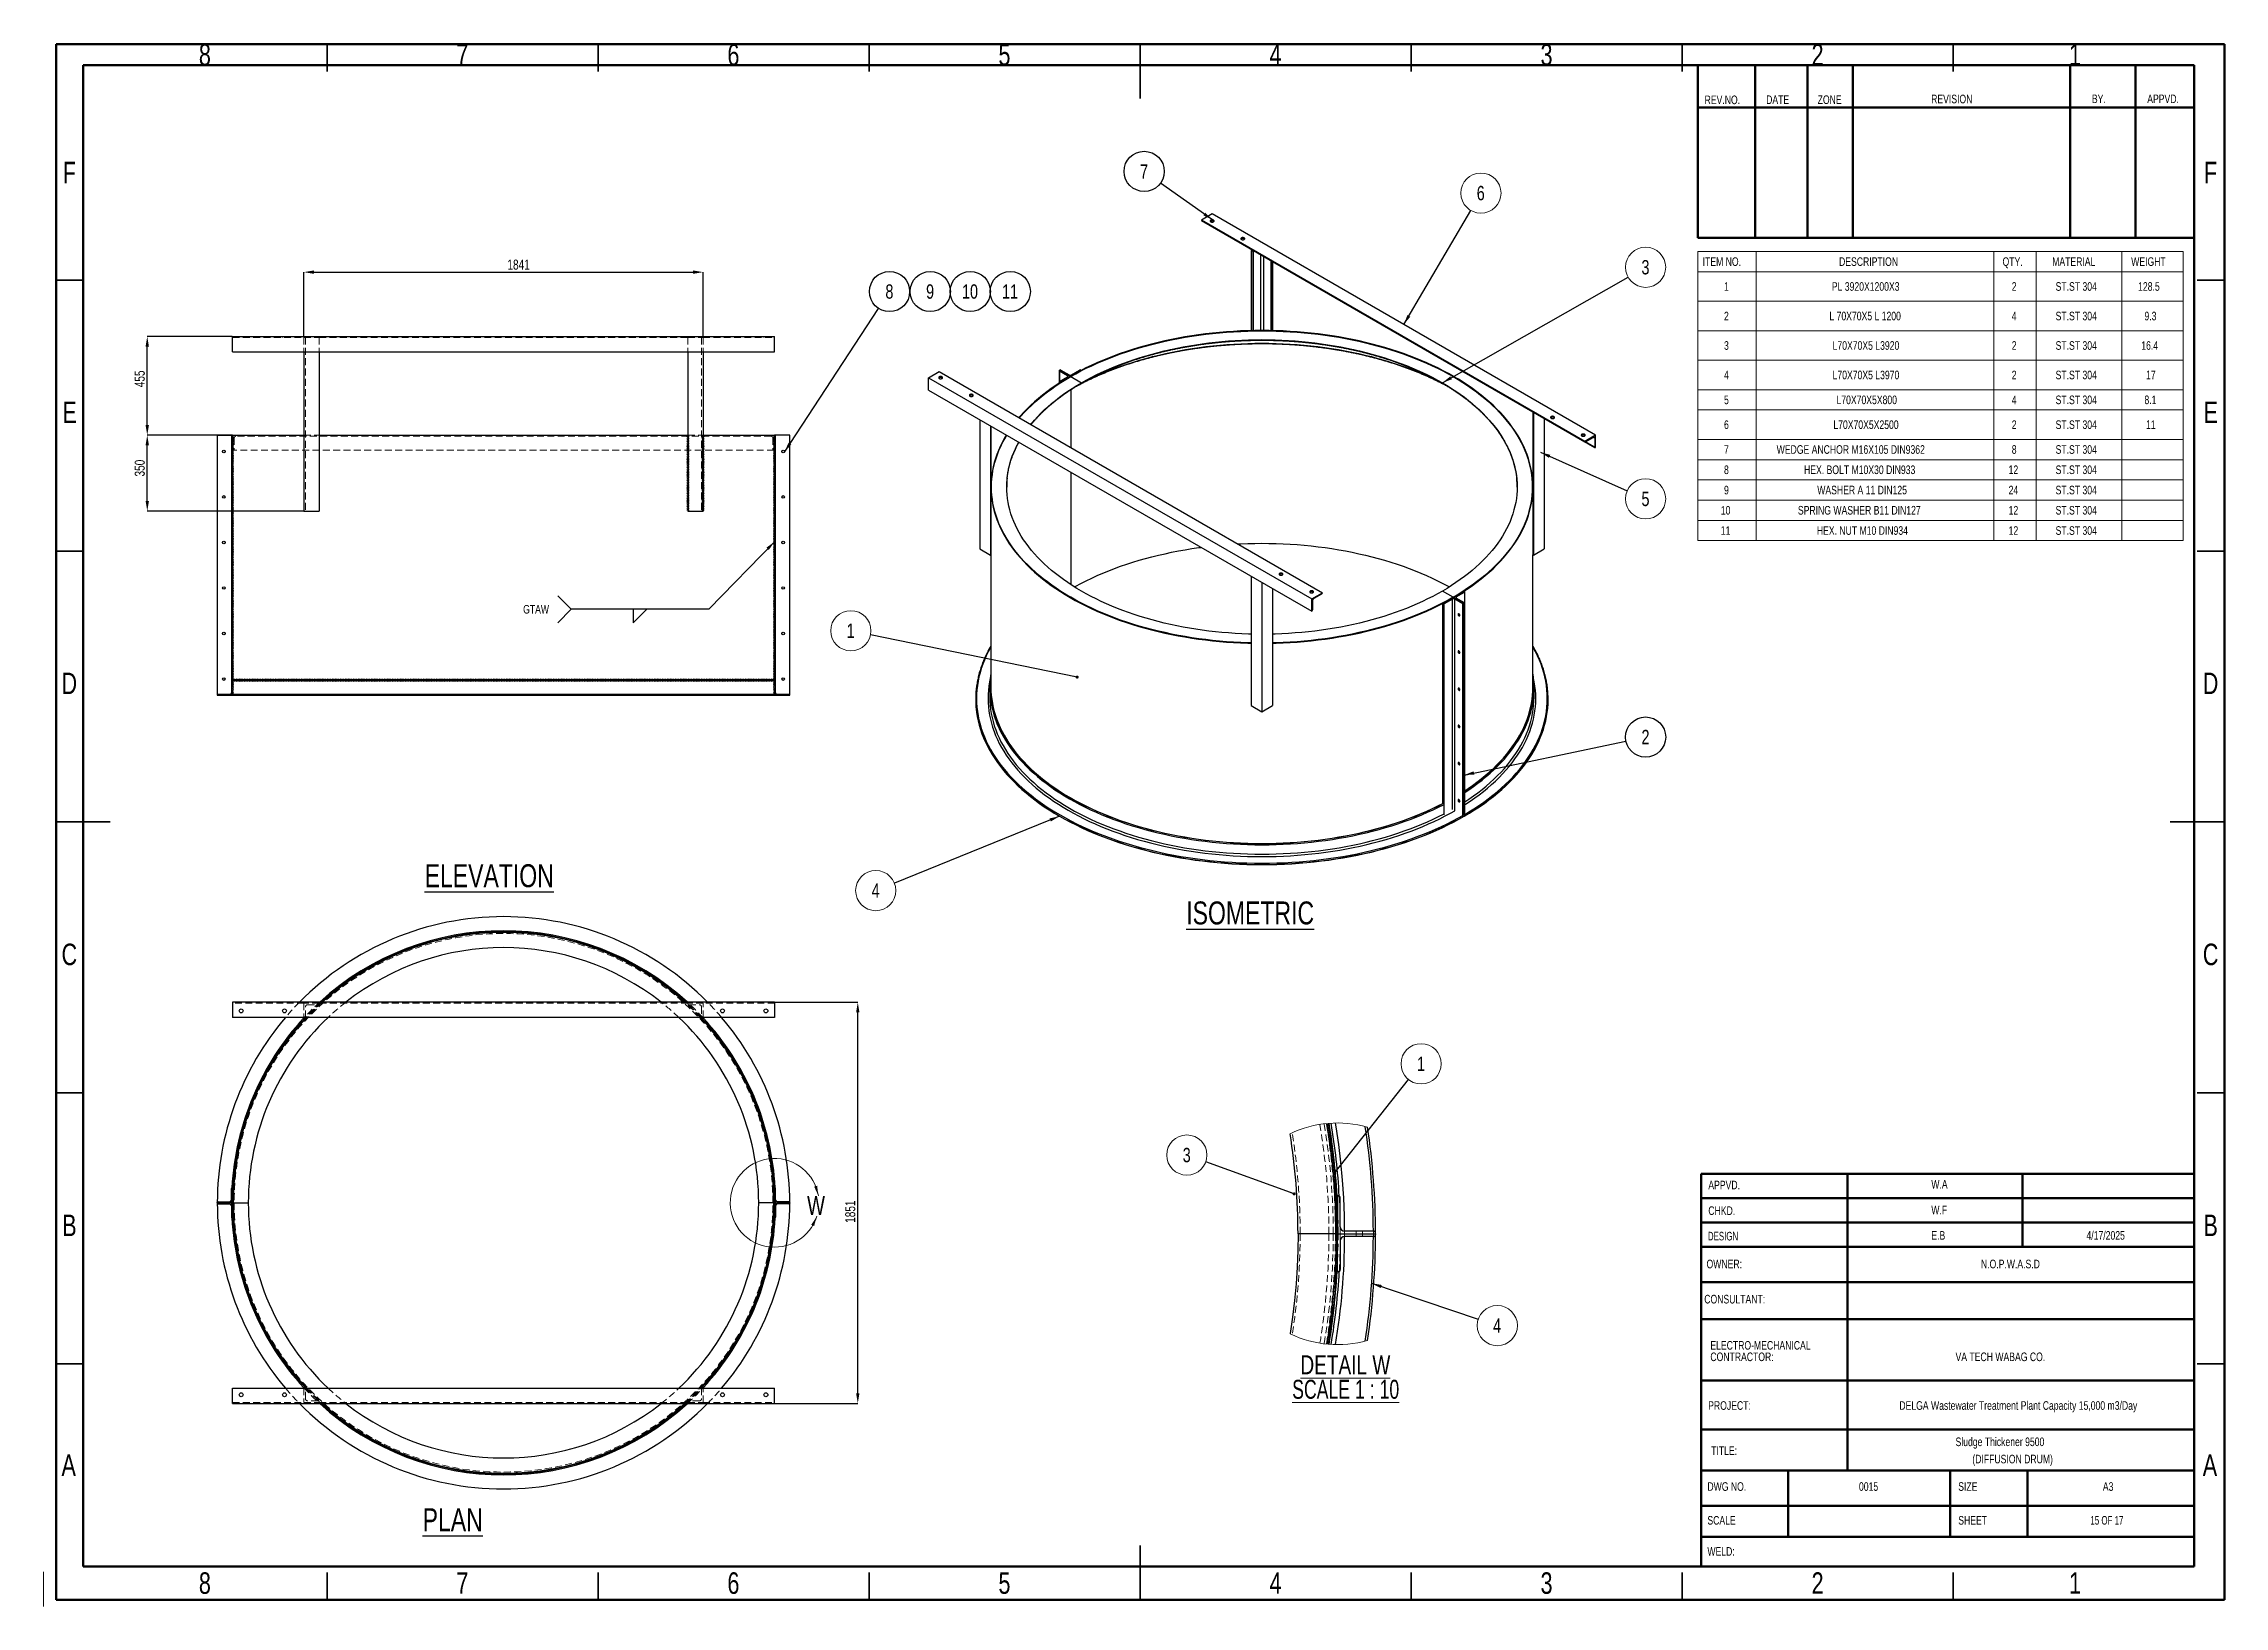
# Model space of a CAD drawing. Header units: millimetres. Extents: x 122 to 2816, y -707 to 556.
# Drawn here: x 1026.8 to 1429.1, y -704.9 to -416.6 of the extents above; entities that cross this region are included whole.
import ezdxf

# ---------------------------------------------------------------- set-up
doc = ezdxf.new("R2010")
doc.units = ezdxf.units.MM
doc.header["$PDSIZE"] = -1
doc.linetypes.add('HIDDEN', pattern=[1.905, 1.27, -0.635])
doc.layers.add('FORMAT', color=7, linetype='Continuous')
doc.styles.add('SLDTEXTSTYLE10', font='TXT', dxfattribs={"width": 0.6875})
doc.styles.add('SLDTEXTSTYLE16', font='TXT', dxfattribs={"width": 0.696429})
doc.styles.add('SLDTEXTSTYLE6', font='TXT', dxfattribs={"width": 0.687299})
doc.styles.add('SLDTEXTSTYLE7', font='TXT', dxfattribs={"width": 0.75})
doc.dimstyles.new('SLDDIMSTYLE0', dxfattribs={"dimtxt": 2.5, "dimasz": 1.852083, "dimexe": 0, "dimexo": 0.625, "dimgap": 0, "dimtad": 1, "dimdec": 0, "dimrnd": 1e-09, "dimtxsty": 'Standard', "dimsah": 1, "dimcen": 2.5, "dimazin": 3, "dimtfac": 1.852083, "dimtdec": 0, "dimtmove": 0, "dimatfit": 3, "dimfrac": 2})
doc.dimstyles.new('SLDDIMSTYLE1', dxfattribs={"dimtxt": 2.5, "dimasz": 0.569872, "dimexe": 0, "dimexo": 0.625, "dimgap": 0, "dimtad": 1, "dimdec": 0, "dimrnd": 1e-09, "dimtxsty": 'Standard', "dimblk1": 'DOT', "dimblk2": 'DOT', "dimsah": 1, "dimcen": 2.5, "dimazin": 3, "dimtfac": 0.569872, "dimtdec": 0, "dimtmove": 0, "dimatfit": 3, "dimldrblk": 'DOT', "dimfrac": 2})
doc.dimstyles.new('SLDDIMSTYLE62', dxfattribs={"dimtxt": 1.852083, "dimasz": 1.852083, "dimexe": 0, "dimexo": 0.625, "dimgap": 0.463021, "dimtad": 1, "dimdec": 0, "dimlfac": 25, "dimrnd": 1e-09, "dimzin": 12, "dimtxsty": 'SLDTEXTSTYLE7', "dimsah": 1, "dimcen": 2.5, "dimazin": 3, "dimtfac": 1, "dimtdec": 0, "dimtmove": 0, "dimatfit": 3, "dimfrac": 2, "dimtzin": 12})

msp = doc.modelspace()

# ---------------------------------------------------------------- texts
at = {"color": 7, "linetype": 'Continuous', "lineweight": 0}
for s, insert, char_height, attachment_point, style in [('8', (1056.535466, -416.653254), 3.96875, 2, 'SLDTEXTSTYLE7'), ('7', (1104.035466, -416.653254), 3.96875, 2, 'SLDTEXTSTYLE7'), ('6', (1154.035466, -416.653254), 3.96875, 2, 'SLDTEXTSTYLE7'), ('5', (1204.035466, -416.653254), 3.96875, 2, 'SLDTEXTSTYLE7'), ('4', (1254.035466, -416.653254), 3.96875, 2, 'SLDTEXTSTYLE7'), ('3', (1304.035466, -416.653254), 3.96875, 2, 'SLDTEXTSTYLE7'), ('2', (1354.035466, -416.653254), 3.96875, 2, 'SLDTEXTSTYLE7'), ('1', (1401.535466, -416.653254), 3.96875, 2, 'SLDTEXTSTYLE7'), ('REV.NO.', (1333.191554, -426.1773), 1.5875, 1, 'SLDTEXTSTYLE7'), ('DATE', (1344.544476, -426.148023), 1.5875, 1, 'SLDTEXTSTYLE7'), ('ZONE', (1354.042801, -426.148023), 1.5875, 1, 'SLDTEXTSTYLE7'), ('REVISION', (1374.983334, -426.020883), 1.5875, 1, 'SLDTEXTSTYLE7'), ('BY.', (1404.636478, -425.991605), 1.5875, 1, 'SLDTEXTSTYLE7'), ('APPVD.', (1414.847469, -425.991605), 1.5875, 1, 'SLDTEXTSTYLE7'), ('F', (1031.533169, -438.403254), 3.96875, 2, 'SLDTEXTSTYLE7'), ('F', (1426.533169, -438.403254), 3.96875, 2, 'SLDTEXTSTYLE7'), ('E', (1031.583238, -482.653254), 3.96875, 2, 'SLDTEXTSTYLE7'), ('E', (1426.583238, -482.653254), 3.96875, 2, 'SLDTEXTSTYLE7'), ('D', (1031.528116, -532.653254), 3.96875, 2, 'SLDTEXTSTYLE7'), ('D', (1426.528116, -532.653254), 3.96875, 2, 'SLDTEXTSTYLE7'), ('C', (1031.534088, -582.653254), 3.96875, 2, 'SLDTEXTSTYLE7'), ('C', (1426.534088, -582.653254), 3.96875, 2, 'SLDTEXTSTYLE7'), ('APPVD.', (1333.880202, -626.394408), 1.5875, 1, 'SLDTEXTSTYLE7'), ('W.A', (1375.013639, -626.262536), 1.5875, 1, 'SLDTEXTSTYLE7'), ('CHKD.', (1333.880202, -631.128111), 1.5875, 1, 'SLDTEXTSTYLE7'), ('W.F', (1375.013639, -630.996239), 1.5875, 1, 'SLDTEXTSTYLE7'), ('B', (1031.546031, -632.653254), 3.96875, 2, 'SLDTEXTSTYLE7'), ('B', (1426.546031, -632.653254), 3.96875, 2, 'SLDTEXTSTYLE7'), ('DESIGN', (1333.793882, -635.829917), 1.5875, 1, 'SLDTEXTSTYLE6'), ('E.B', (1375.013639, -635.698045), 1.5875, 1, 'SLDTEXTSTYLE7'), ('OWNER:', (1333.548554, -640.97079), 1.5875, 1, 'SLDTEXTSTYLE7'), ('CONSULTANT:', (1333.129379, -647.459371), 1.5875, 1, 'SLDTEXTSTYLE7'), ('PROJECT:', (1333.854459, -667.082803), 1.5875, 1, 'SLDTEXTSTYLE7'), ('TITLE:', (1334.401265, -675.402471), 1.5875, 1, 'SLDTEXTSTYLE7'), ('Sludge Thickener 9500', (1379.484557, -673.779691), 1.5875, 1, 'SLDTEXTSTYLE7'), ('A', (1031.415117, -676.903254), 3.96875, 2, 'SLDTEXTSTYLE7'), ('A', (1426.415117, -676.903254), 3.96875, 2, 'SLDTEXTSTYLE7'), ('DWG NO.', (1333.706917, -682.029852), 1.5875, 1, 'SLDTEXTSTYLE7'), ('SIZE', (1379.982703, -682.029852), 1.5875, 1, 'SLDTEXTSTYLE7'), ('SCALE', (1333.706917, -688.266201), 1.5875, 1, 'SLDTEXTSTYLE7'), ('SHEET', (1379.982703, -688.266201), 1.5875, 1, 'SLDTEXTSTYLE7'), ('WELD:', (1333.706917, -694.005959), 1.5875, 1, 'SLDTEXTSTYLE7'), ('8', (1056.535466, -698.653254), 3.96875, 2, 'SLDTEXTSTYLE7'), ('7', (1104.035466, -698.653254), 3.96875, 2, 'SLDTEXTSTYLE7'), ('6', (1154.035466, -698.653254), 3.96875, 2, 'SLDTEXTSTYLE7'), ('5', (1204.035466, -698.653254), 3.96875, 2, 'SLDTEXTSTYLE7'), ('4', (1254.035466, -698.653254), 3.96875, 2, 'SLDTEXTSTYLE7'), ('3', (1304.035466, -698.653254), 3.96875, 2, 'SLDTEXTSTYLE7'), ('2', (1354.035466, -698.653254), 3.96875, 2, 'SLDTEXTSTYLE7'), ('1', (1401.535466, -698.653254), 3.96875, 2, 'SLDTEXTSTYLE7')]:
    msp.add_mtext(s, dxfattribs=dict(at, insert=insert, char_height=char_height, attachment_point=attachment_point, style=style))
at = {"color": 7, "linetype": 'Continuous', "lineweight": 18, "insert": (1167.618012, -629.196642), "char_height": 3.5, "attachment_point": 1, "style": 'SLDTEXTSTYLE7'}
msp.add_mtext('W', dxfattribs=at)
at = {"layer": 'FORMAT'}
for s, insert, char_height, attachment_point, style in [('\\LELEVATION', (1097.0749, -568.006012), 4.23333333, 1, 'SLDTEXTSTYLE7'), ('\\LISOMETRIC', (1237.568047, -574.879116), 4.23333333, 1, 'SLDTEXTSTYLE7'), ('4/17/2025', (1403.636869, -635.698045), 1.5875, 1, 'SLDTEXTSTYLE7'), ('N.O.P.W.A.S.D', (1384.166215, -640.97079), 1.5875, 1, 'SLDTEXTSTYLE7'), ('VA TECH WABAG CO.', (1379.484557, -658.0973), 1.5875, 1, 'SLDTEXTSTYLE7'), ('DELGA Wastewater Treatment Plant Capacity 15,000 m3/Day', (1391.060626, -667.082803), 1.5875, 2, 'SLDTEXTSTYLE7'), ('(DIFFUSION DRUM)', (1390.013753, -676.961247), 1.5875, 2, 'SLDTEXTSTYLE7'), ('0015', (1361.668283, -682.029852), 1.5875, 1, 'SLDTEXTSTYLE7'), ('A3', (1406.655217, -682.029852), 1.5875, 1, 'SLDTEXTSTYLE7'), ('\\LPLAN', (1096.704729, -686.831154), 4.2333333, 1, 'SLDTEXTSTYLE7'), ('15 OF 17', (1404.363999, -688.266201), 1.5875, 1, 'SLDTEXTSTYLE10')]:
    msp.add_mtext(s, dxfattribs=dict(at, insert=insert, char_height=char_height, attachment_point=attachment_point, style=style))

# ---------------------------------------------------------------- blocks, each defined once
blk = doc.blocks.new('SW_NOTE_0_174')
at = {"color": 0, "linetype": 'Continuous', "lineweight": 0, "char_height": 1.5875, "attachment_point": 1, "style": 'SLDTEXTSTYLE7'}
for s, insert in [('ELECTRO-MECHANICAL', (0, 2.05)), ('CONTRACTOR:', (0, -0.07))]:
    blk.add_mtext(s, dxfattribs=dict(at, insert=insert))
blk = doc.blocks.new('SW_TABLEANNOTATION_6')
at = {"color": 0, "linetype": 'Continuous', "lineweight": 18}
for p, q in [((0, 0), (0, -3.74)), ((0, 0), (10.76, 0)), ((10.76, 0), (10.76, -3.74)), ((10.76, 0), (54.57, 0)), ((54.57, 0), (54.57, -3.74)), ((54.57, 0), (62.37, 0)), ((62.37, 0), (62.37, -3.74)), ((62.37, 0), (78.17, 0)), ((78.17, 0), (78.17, -3.74)), ((78.17, 0), (89.48, 0)), ((89.48, 0), (89.48, -3.74)), ((0, -3.74), (10.76, -3.74)), ((0, -3.74), (0, -9.18)), ((10.76, -3.74), (54.57, -3.74)), ((10.76, -3.74), (10.76, -9.18)), ((54.57, -3.74), (62.37, -3.74)), ((54.57, -3.74), (54.57, -9.18)), ((62.37, -3.74), (78.17, -3.74)), ((62.37, -3.74), (62.37, -9.18)), ((78.17, -3.74), (89.48, -3.74)), ((78.17, -3.74), (78.17, -9.18)), ((89.48, -3.74), (89.48, -9.18)), ((0, -9.18), (0, -14.62)), ((0, -9.18), (10.76, -9.18)), ((10.76, -9.18), (10.76, -14.62)), ((10.76, -9.18), (54.57, -9.18)), ((54.57, -9.18), (54.57, -14.62)), ((54.57, -9.18), (62.37, -9.18)), ((62.37, -9.18), (62.37, -14.62)), ((62.37, -9.18), (78.17, -9.18)), ((78.17, -9.18), (78.17, -14.62)), ((78.17, -9.18), (89.48, -9.18)), ((89.48, -9.18), (89.48, -14.62)), ((0, -14.62), (0, -20.06)), ((0, -14.62), (10.76, -14.62)), ((10.76, -14.62), (10.76, -20.06)), ((10.76, -14.62), (54.57, -14.62)), ((54.57, -14.62), (54.57, -20.06)), ((54.57, -14.62), (62.37, -14.62)), ((62.37, -14.62), (62.37, -20.06)), ((62.37, -14.62), (78.17, -14.62)), ((78.17, -14.62), (78.17, -20.06)), ((78.17, -14.62), (89.48, -14.62)), ((89.48, -14.62), (89.48, -20.06)), ((0, -20.06), (0, -25.51)), ((0, -20.06), (10.76, -20.06)), ((10.76, -20.06), (10.76, -25.51)), ((10.76, -20.06), (54.57, -20.06)), ((54.57, -20.06), (54.57, -25.51)), ((54.57, -20.06), (62.37, -20.06)), ((62.37, -20.06), (62.37, -25.51)), ((62.37, -20.06), (78.17, -20.06)), ((78.17, -20.06), (78.17, -25.51)), ((78.17, -20.06), (89.48, -20.06)), ((89.48, -20.06), (89.48, -25.51)), ((0, -25.51), (0, -29.24)), ((0, -25.51), (10.76, -25.51)), ((10.76, -25.51), (10.76, -29.24)), ((10.76, -25.51), (54.57, -25.51)), ((54.57, -25.51), (54.57, -29.24)), ((54.57, -25.51), (62.37, -25.51)), ((62.37, -25.51), (62.37, -29.24)), ((62.37, -25.51), (78.17, -25.51)), ((78.17, -25.51), (78.17, -29.24)), ((78.17, -25.51), (89.48, -25.51)), ((89.48, -25.51), (89.48, -29.24)), ((0, -29.24), (0, -34.67)), ((0, -29.24), (10.76, -29.24)), ((10.76, -29.24), (10.76, -34.67)), ((10.76, -29.24), (54.57, -29.24)), ((54.57, -29.24), (54.57, -34.67)), ((54.57, -29.24), (62.37, -29.24)), ((62.37, -29.24), (62.37, -34.67)), ((62.37, -29.24), (78.17, -29.24)), ((78.17, -29.24), (78.17, -34.67)), ((78.17, -29.24), (89.48, -29.24)), ((89.48, -29.24), (89.48, -34.67)), ((0, -34.67), (0, -38.41)), ((0, -34.67), (10.76, -34.67)), ((10.76, -34.67), (10.76, -38.41)), ((10.76, -34.67), (54.57, -34.67)), ((54.57, -34.67), (54.57, -38.41)), ((54.57, -34.67), (62.37, -34.67)), ((62.37, -34.67), (62.37, -38.41)), ((62.37, -34.67), (78.17, -34.67)), ((78.17, -34.67), (78.17, -38.41)), ((78.17, -34.67), (89.48, -34.67)), ((89.48, -34.67), (89.48, -38.41)), ((0, -38.41), (0, -42.14)), ((0, -38.41), (10.76, -38.41)), ((10.76, -38.41), (10.76, -42.14)), ((10.76, -38.41), (54.57, -38.41)), ((54.57, -38.41), (54.57, -42.14)), ((54.57, -38.41), (62.37, -38.41)), ((62.37, -38.41), (62.37, -42.14)), ((62.37, -38.41), (78.17, -38.41)), ((78.17, -38.41), (78.17, -42.14)), ((78.17, -38.41), (89.48, -38.41)), ((89.48, -38.41), (89.48, -42.14)), ((0, -42.14), (0, -45.88)), ((0, -42.14), (10.76, -42.14)), ((10.76, -42.14), (10.76, -45.88)), ((10.76, -42.14), (54.57, -42.14)), ((54.57, -42.14), (54.57, -45.88)), ((54.57, -42.14), (62.37, -42.14)), ((62.37, -42.14), (62.37, -45.88)), ((62.37, -42.14), (78.17, -42.14)), ((78.17, -42.14), (78.17, -45.88)), ((78.17, -42.14), (89.48, -42.14)), ((89.48, -42.14), (89.48, -45.88)), ((0, -45.88), (0, -49.62)), ((0, -45.88), (10.76, -45.88)), ((10.76, -45.88), (10.76, -49.62)), ((10.76, -45.88), (54.57, -45.88)), ((54.57, -45.88), (54.57, -49.62)), ((54.57, -45.88), (62.37, -45.88)), ((62.37, -45.88), (62.37, -49.62)), ((62.37, -45.88), (78.17, -45.88)), ((78.17, -45.88), (78.17, -49.62)), ((78.17, -45.88), (89.48, -45.88)), ((89.48, -45.88), (89.48, -49.62)), ((0, -49.62), (0, -53.35)), ((0, -49.62), (10.76, -49.62)), ((10.76, -49.62), (10.76, -53.35)), ((10.76, -49.62), (54.57, -49.62)), ((54.57, -49.62), (54.57, -53.35)), ((54.57, -49.62), (62.37, -49.62)), ((62.37, -49.62), (62.37, -53.35)), ((62.37, -49.62), (78.17, -49.62)), ((78.17, -49.62), (78.17, -53.35)), ((78.17, -49.62), (89.48, -49.62)), ((89.48, -49.62), (89.48, -53.35)), ((0, -53.35), (10.76, -53.35)), ((10.76, -53.35), (54.57, -53.35)), ((54.57, -53.35), (62.37, -53.35)), ((62.37, -53.35), (78.17, -53.35)), ((78.17, -53.35), (89.48, -53.35))]:
    blk.add_line(p, q, dxfattribs=at)
at = {"color": 0, "linetype": 'Continuous', "lineweight": 0, "attachment_point": 1, "style": 'SLDTEXTSTYLE7'}
for s, insert, char_height in [('ITEM NO.', (0.86, -1.07), 1.587), ('DESCRIPTION', (26.02, -1.07), 1.5875), ('QTY.', (56.18, -1.07), 1.587), ('MATERIAL', (65.34, -1.07), 1.587), ('WEIGHT', (79.91, -1.07), 1.587), ('1', (4.8, -5.66), 1.59), ('PL 3920X1200X3', (24.69, -5.66), 1.5875), ('2', (57.88, -5.66), 1.59), ('ST.ST 304', (65.97, -5.66), 1.587), ('128.5', (81.19, -5.66), 1.587), ('2', (4.8, -11.11), 1.59), ('L 70X70X5 L 1200', (24.24, -11.11), 1.5875), ('4', (57.88, -11.11), 1.59), ('ST.ST 304', (65.97, -11.11), 1.587), ('9.3', (82.36, -11.11), 1.587), ('3', (4.8, -16.55), 1.59), ('L70X70X5 L3920', (24.83, -16.55), 1.5875), ('2', (57.88, -16.55), 1.59), ('ST.ST 304', (65.97, -16.55), 1.587), ('16.4', (81.77, -16.55), 1.587), ('4', (4.8, -21.99), 1.59), ('L70X70X5 L3970', (24.83, -21.99), 1.5875), ('2', (57.88, -21.99), 1.59), ('ST.ST 304', (65.97, -21.99), 1.587), ('17', (82.65, -21.99), 1.587), ('5', (4.8, -26.58), 1.59), ('L70X70X5X800', (25.55, -26.58), 1.5875), ('4', (57.88, -26.58), 1.59), ('ST.ST 304', (65.97, -26.58), 1.587), ('8.1', (82.36, -26.58), 1.587), ('6', (4.8, -31.16), 1.59), ('L70X70X5X2500', (24.97, -31.16), 1.5875), ('2', (57.88, -31.16), 1.59), ('ST.ST 304', (65.97, -31.16), 1.587), ('11', (82.65, -31.16), 1.587), ('7', (4.8, -35.74), 1.59), ('WEDGE ANCHOR M16X105 DIN9362', (14.51, -35.74), 1.5875), ('8', (57.88, -35.74), 1.59), ('ST.ST 304', (65.97, -35.74), 1.587), ('8', (4.8, -39.48), 1.59), ('HEX. BOLT M10X30 DIN933', (19.56, -39.48), 1.5875), ('12', (57.3, -39.48), 1.587), ('ST.ST 304', (65.97, -39.48), 1.587), ('9', (4.8, -43.22), 1.59), ('WASHER A 11 DIN125', (22, -43.22), 1.5875), ('24', (57.3, -43.22), 1.587), ('ST.ST 304', (65.97, -43.22), 1.587), ('10', (4.21, -46.95), 1.587), ('SPRING WASHER B11 DIN127', (18.43, -46.95), 1.5875), ('12', (57.3, -46.95), 1.587), ('ST.ST 304', (65.97, -46.95), 1.587), ('11', (4.21, -50.69), 1.587), ('HEX. NUT M10 DIN934', (21.92, -50.69), 1.5875), ('12', (57.3, -50.69), 1.587), ('ST.ST 304', (65.97, -50.69), 1.587)]:
    blk.add_mtext(s, dxfattribs=dict(at, insert=insert, char_height=char_height))
blk = doc.blocks.new('SW_NOTE_0_175')
at = {"color": 0, "linetype": 'Continuous', "lineweight": 0}
blk.add_circle((1.88, 3.2), 3.71, dxfattribs=at)
at = {"color": 0, "linetype": 'Continuous', "lineweight": 0, "insert": (1.85, 4.53), "char_height": 2.65, "attachment_point": 2, "style": 'SLDTEXTSTYLE7'}
blk.add_mtext('6', dxfattribs=at)
blk = doc.blocks.new('SW_NOTE_0_176')
at = {"color": 0, "linetype": 'Continuous', "lineweight": 0}
blk.add_circle((3.23, 1.83), 3.71, dxfattribs=at)
at = {"color": 0, "linetype": 'Continuous', "lineweight": 0, "insert": (3.2, 3.16), "char_height": 2.65, "attachment_point": 2, "style": 'SLDTEXTSTYLE7'}
blk.add_mtext('3', dxfattribs=at)
blk = doc.blocks.new('SW_NOTE_0_177')
at = {"color": 0, "linetype": 'Continuous', "lineweight": 0}
blk.add_circle((3.39, -1.5), 3.71, dxfattribs=at)
at = {"color": 0, "linetype": 'Continuous', "lineweight": 0, "insert": (3.37, -0.18), "char_height": 2.65, "attachment_point": 2, "style": 'SLDTEXTSTYLE7'}
blk.add_mtext('5', dxfattribs=at)
blk = doc.blocks.new('SW_NOTE_0_178')
at = {"color": 0, "linetype": 'Continuous', "lineweight": 0}
blk.add_circle((-3.44, -1.39), 3.71, dxfattribs=at)
at = {"color": 0, "linetype": 'Continuous', "lineweight": 0, "insert": (-3.47, -0.06), "char_height": 2.65, "attachment_point": 2, "style": 'SLDTEXTSTYLE7'}
blk.add_mtext('4', dxfattribs=at)
blk = doc.blocks.new('SW_NOTE_0_179')
at = {"color": 0, "linetype": 'Continuous', "lineweight": 0}
blk.add_circle((-3.63, 0.74), 3.71, dxfattribs=at)
at = {"color": 0, "linetype": 'Continuous', "lineweight": 0, "insert": (-3.66, 2.07), "char_height": 2.65, "attachment_point": 2, "style": 'SLDTEXTSTYLE7'}
blk.add_mtext('1', dxfattribs=at)
blk = doc.blocks.new('_Dot')
at = {"color": 0, "linetype": 'ByBlock', "lineweight": -2}
blk.add_line((-0.5, 0), (-1, 0), dxfattribs=at)
at = {"color": 0, "linetype": 'ByBlock', "const_width": 0.5}
blk.add_lwpolyline([(-0.25, 0, 1), (0.25, 0, 1)], format="xyb", close=True, dxfattribs=at)
blk = doc.blocks.new('SW_NOTE_0_180')
at = {"layer": 'FORMAT', "color": 0}
blk.add_circle((3.63, 0.76), 3.71, dxfattribs=at)
at = {"layer": 'FORMAT', "color": 0, "insert": (3.61, 2.09), "char_height": 2.65, "attachment_point": 2, "style": 'SLDTEXTSTYLE7'}
blk.add_mtext('2', dxfattribs=at)
blk = doc.blocks.new('SW_NOTE_0_181')
at = {"layer": 'FORMAT', "color": 0}
blk.add_circle((-3.03, 2.15), 3.71, dxfattribs=at)
at = {"layer": 'FORMAT', "color": 0, "insert": (-3.05, 3.47), "char_height": 2.65, "attachment_point": 2, "style": 'SLDTEXTSTYLE7'}
blk.add_mtext('7', dxfattribs=at)
blk = doc.blocks.new('*D1548')
at = {"layer": 'Defpoints', "color": 0}
for p in [(1045.91, -470.64), (1061.63, -470.64), (1061.63, -488.84)]:
    blk.add_point(p, dxfattribs=at)
at = {"layer": 'FORMAT', "color": 0, "lineweight": -2}
for p, q in [((1061.57, -470.64), (1045.91, -470.64)), ((1045.91, -486.99), (1045.91, -472.49)), ((1061.57, -488.84), (1045.91, -488.84))]:
    blk.add_line(p, q, dxfattribs=at)
at = {"layer": 'FORMAT', "color": 0}
for points in [[(1045.6, -472.49), (1046.22, -472.49), (1045.91, -470.64)], [(1045.6, -486.99), (1046.22, -486.99), (1045.91, -488.84)]]:
    blk.add_solid(points, dxfattribs=at)
at = {"layer": 'FORMAT', "color": 0, "insert": (1043.59, -478.45), "char_height": 1.852, "attachment_point": 2, "rotation": 90, "style": 'SLDTEXTSTYLE7'}
blk.add_mtext('\\A1;455', dxfattribs=at)
blk = doc.blocks.new('*D1549')
at = {"layer": 'Defpoints', "color": 0}
for p in [(1045.91, -488.84), (1061.63, -488.84), (1074.81, -502.84)]:
    blk.add_point(p, dxfattribs=at)
at = {"layer": 'FORMAT', "color": 0, "lineweight": -2}
for p, q in [((1061.57, -488.84), (1045.91, -488.84)), ((1045.91, -500.99), (1045.91, -490.69)), ((1074.75, -502.84), (1045.91, -502.84))]:
    blk.add_line(p, q, dxfattribs=at)
at = {"layer": 'FORMAT', "color": 0}
for points in [[(1045.6, -490.69), (1046.22, -490.69), (1045.91, -488.84)], [(1045.6, -500.99), (1046.22, -500.99), (1045.91, -502.84)]]:
    blk.add_solid(points, dxfattribs=at)
at = {"layer": 'FORMAT', "color": 0, "insert": (1043.59, -494.92), "char_height": 1.852, "attachment_point": 2, "rotation": 90, "style": 'SLDTEXTSTYLE7'}
blk.add_mtext('\\A1;350', dxfattribs=at)
blk = doc.blocks.new('*D1550')
at = {"layer": 'Defpoints', "color": 0}
for p in [(1148.44, -458.76), (1074.81, -470.84), (1148.44, -470.84)]:
    blk.add_point(p, dxfattribs=at)
at = {"layer": 'FORMAT', "color": 0, "lineweight": -2}
for p, q in [((1074.81, -470.78), (1074.81, -458.76)), ((1076.67, -458.76), (1146.59, -458.76)), ((1148.44, -470.78), (1148.44, -458.76))]:
    blk.add_line(p, q, dxfattribs=at)
at = {"layer": 'FORMAT', "color": 0}
for points in [[(1076.67, -458.45), (1076.67, -459.07), (1074.81, -458.76)], [(1146.59, -458.45), (1146.59, -459.07), (1148.44, -458.76)]]:
    blk.add_solid(points, dxfattribs=at)
at = {"layer": 'FORMAT', "color": 0, "insert": (1114.41, -456.45), "char_height": 1.852, "attachment_point": 2, "style": 'SLDTEXTSTYLE7'}
blk.add_mtext('\\A1;1841', dxfattribs=at)
blk = doc.blocks.new('SW_NOTE_0_182')
at = {"layer": 'FORMAT', "color": 0}
blk.add_circle((2.03, 3.1), 3.71, dxfattribs=at)
at = {"layer": 'FORMAT', "color": 0, "insert": (2.01, 4.43), "char_height": 2.65, "attachment_point": 2, "style": 'SLDTEXTSTYLE7'}
blk.add_mtext('8', dxfattribs=at)
blk = doc.blocks.new('SW_NOTE_0_183')
at = {"layer": 'FORMAT', "color": 0}
blk.add_circle((0.98, 2.08), 3.71, dxfattribs=at)
at = {"layer": 'FORMAT', "color": 0, "insert": (0.95, 3.41), "char_height": 2.65, "attachment_point": 2, "style": 'SLDTEXTSTYLE7'}
blk.add_mtext('9', dxfattribs=at)
blk = doc.blocks.new('SW_NOTE_0_184')
at = {"layer": 'FORMAT', "color": 0}
blk.add_circle((1.95, 2.08), 3.71, dxfattribs=at)
at = {"layer": 'FORMAT', "color": 0, "insert": (1.9, 3.41), "char_height": 2.646, "attachment_point": 2, "style": 'SLDTEXTSTYLE7'}
blk.add_mtext('10', dxfattribs=at)
blk = doc.blocks.new('SW_NOTE_0_185')
at = {"layer": 'FORMAT', "color": 0}
blk.add_circle((1.95, 2.08), 3.71, dxfattribs=at)
at = {"layer": 'FORMAT', "color": 0, "insert": (1.9, 3.41), "char_height": 2.646, "attachment_point": 2, "style": 'SLDTEXTSTYLE7'}
blk.add_mtext('11', dxfattribs=at)
blk = doc.blocks.new('SW_SYMBOL_AWLD_FILL')
at = {"layer": 'FORMAT', "color": 0}
for p, q in [((0, 0), (0, 1250)), ((0, 1250), (1250, 0)), ((1250, 0), (0, 0))]:
    blk.add_line(p, q, dxfattribs=at)
blk = doc.blocks.new('SW_WELDSYMBOL_12')
at = {"layer": 'FORMAT', "color": 0}
for p in [(-27.88, 2.48), (-27.88, -2.48), (0, 0)]:
    blk.add_line(p, (-25.4, 0), dxfattribs=at)
at = {"layer": 'FORMAT', "color": 0, "extrusion": (0, 0, -1), "xscale": 0.0020277832, "yscale": 0.0020277832, "zscale": 0.0020277832, "rotation": 180}
blk.add_blockref('SW_SYMBOL_AWLD_FILL', (13.98, 0), dxfattribs=at)
at = {"layer": 'FORMAT', "color": 0, "insert": (-34.26, 0.79), "char_height": 1.587, "attachment_point": 1, "style": 'SLDTEXTSTYLE7'}
blk.add_mtext('GTAW', dxfattribs=at)
blk = doc.blocks.new('*D1551')
at = {"layer": 'Defpoints', "color": 0}
for p in [(1161.63, -593.46), (1176.98, -593.46), (1161.63, -667.49)]:
    blk.add_point(p, dxfattribs=at)
at = {"layer": 'FORMAT', "color": 0, "lineweight": -2}
for p, q in [((1161.69, -593.46), (1176.98, -593.46)), ((1176.98, -665.64), (1176.98, -595.32)), ((1161.69, -667.49), (1176.98, -667.49))]:
    blk.add_line(p, q, dxfattribs=at)
at = {"layer": 'FORMAT', "color": 0}
for points in [[(1176.67, -595.32), (1177.28, -595.32), (1176.98, -593.46)], [(1176.67, -665.64), (1177.28, -665.64), (1176.98, -667.49)]]:
    blk.add_solid(points, dxfattribs=at)
at = {"layer": 'FORMAT', "color": 0, "insert": (1174.66, -632.11), "char_height": 1.852, "attachment_point": 2, "rotation": 90, "style": 'SLDTEXTSTYLE7'}
blk.add_mtext('\\A1;1851', dxfattribs=at)
blk = doc.blocks.new('SW_NOTE_0_186')
at = {"color": 0, "linetype": 'Continuous', "lineweight": 0, "char_height": 3.5, "attachment_point": 2}
for s, insert, style in [('\\LDETAIL W', (12.3, 4.51), 'SLDTEXTSTYLE7'), ('\\LSCALE 1 : 10', (12.36, -0.01), 'SLDTEXTSTYLE16')]:
    blk.add_mtext(s, dxfattribs=dict(at, insert=insert, style=style))
blk = doc.blocks.new('SW_NOTE_0_187')
at = {"color": 0, "linetype": 'Continuous', "lineweight": 0}
blk.add_circle((3.52, -1.18), 3.71, dxfattribs=at)
at = {"color": 0, "linetype": 'Continuous', "lineweight": 0, "insert": (3.49, 0.14), "char_height": 2.65, "attachment_point": 2, "style": 'SLDTEXTSTYLE7'}
blk.add_mtext('4', dxfattribs=at)
blk = doc.blocks.new('SW_NOTE_0_188')
at = {"color": 0, "linetype": 'Continuous', "lineweight": 0}
blk.add_circle((-3.49, 1.26), 3.71, dxfattribs=at)
at = {"color": 0, "linetype": 'Continuous', "lineweight": 0, "insert": (-3.51, 2.59), "char_height": 2.65, "attachment_point": 2, "style": 'SLDTEXTSTYLE7'}
blk.add_mtext('3', dxfattribs=at)
blk = doc.blocks.new('SW_NOTE_0_189')
at = {"color": 0, "linetype": 'Continuous', "lineweight": 0}
blk.add_circle((2.3, 2.91), 3.71, dxfattribs=at)
at = {"color": 0, "linetype": 'Continuous', "lineweight": 0, "insert": (2.28, 4.24), "char_height": 2.65, "attachment_point": 2, "style": 'SLDTEXTSTYLE7'}
blk.add_mtext('1', dxfattribs=at)

# ---------------------------------------------------------------- dimensions: what is measured, and where the dimension line sits
at = {"layer": 'FORMAT'}
dim = msp.add_linear_dim(base=(1148.442749, -458.76188), p1=(1074.813968, -470.838137), p2=(1148.442749, -470.838137), dimstyle='SLDDIMSTYLE62', dxfattribs=at)
dim.commit()
dim.dimension.update_dxf_attribs({"geometry": '*D1550', "text_midpoint": (1114.409216, -458.76188), "dimtype": 160})
for base, p1, p2, picture, middle in [((1045.908692, -470.638137), (1061.628358, -488.838137), (1061.628358, -470.638137), '*D1548', (1045.908692, -478.452951)), ((1045.908692, -488.838137), (1074.813968, -502.838137), (1061.628358, -488.838137), '*D1549', (1045.908692, -494.924)), ((1176.975391, -593.464286), (1161.628358, -667.493068), (1161.628358, -593.464286), '*D1551', (1176.975391, -632.106111))]:
    dim = msp.add_linear_dim(base=base, p1=p1, p2=p2, angle=90, dimstyle='SLDDIMSTYLE62', dxfattribs=at)
    dim.commit()
    dim.dimension.update_dxf_attribs({"geometry": picture, "text_midpoint": middle, "dimtype": 160})

# ---------------------------------------------------------------- linework, layer by layer
at = {"color": 7, "linetype": 'Continuous', "lineweight": 70}
for p, q in [((1029.075429, -703.713408), (1029.075429, -416.713408)), ((1029.075429, -416.713408), (1429.075429, -416.713408)), ((1429.075429, -416.713408), (1429.075429, -703.713408)), ((1034.075429, -697.579883), (1034.075429, -420.579883)), ((1034.075429, -420.579883), (1423.477901, -420.579883)), ((1423.477901, -420.579883), (1423.477901, -697.579883)), ((1423.477901, -697.579883), (1034.075429, -697.579883)), ((1429.075429, -703.713408), (1029.075429, -703.713408))]:
    msp.add_line(p, q, dxfattribs=at)
at = {"color": 7, "linetype": 'Continuous', "lineweight": 35}
for p, q in [((1079.075429, -421.713408), (1079.075429, -416.713408)), ((1129.075429, -421.713408), (1129.075429, -416.713408)), ((1179.075429, -421.713408), (1179.075429, -416.713408)), ((1229.075429, -416.712408), (1229.075429, -426.714408)), ((1229.075429, -421.713408), (1229.075429, -416.713408)), ((1279.075429, -421.713408), (1279.075429, -416.713408)), ((1329.075429, -421.713408), (1329.075429, -416.713408)), ((1379.075429, -421.713408), (1379.075429, -416.713408)), ((1034.075429, -460.213408), (1029.075429, -460.213408)), ((1424.075429, -460.213408), (1429.075429, -460.213408)), ((1034.075429, -510.213408), (1029.075429, -510.213408)), ((1424.075429, -510.213408), (1429.075429, -510.213408)), ((1029.074429, -560.213408), (1039.076429, -560.213408)), ((1034.075429, -560.213408), (1029.075429, -560.213408)), ((1429.076429, -560.213408), (1419.074429, -560.213408)), ((1424.075429, -560.213408), (1429.075429, -560.213408)), ((1034.075429, -610.213408), (1029.075429, -610.213408)), ((1424.075429, -610.213408), (1429.075429, -610.213408)), ((1034.075429, -660.213408), (1029.075429, -660.213408)), ((1424.075429, -660.213408), (1429.075429, -660.213408)), ((1229.075429, -703.714408), (1229.075429, -693.712408)), ((1079.075429, -698.713408), (1079.075429, -703.713408)), ((1129.075429, -698.713408), (1129.075429, -703.713408)), ((1179.075429, -698.713408), (1179.075429, -703.713408)), ((1229.075429, -698.713408), (1229.075429, -703.713408)), ((1279.075429, -698.713408), (1279.075429, -703.713408)), ((1329.075429, -698.713408), (1329.075429, -703.713408)), ((1379.075429, -698.713408), (1379.075429, -703.713408))]:
    msp.add_line(p, q, dxfattribs=at)
at = {"color": 7, "linetype": 'Continuous', "lineweight": 50}
for p, q in [((1331.91829, -420.579883), (1331.91829, -452.402802)), ((1342.494229, -420.579883), (1342.494229, -452.266097)), ((1352.153639, -420.579883), (1352.153639, -452.402822)), ((1360.511086, -420.579883), (1360.511086, -452.402802)), ((1400.627772, -420.579883), (1400.627772, -452.402802)), ((1412.664384, -420.579883), (1412.664384, -452.402822)), ((1423.477901, -428.395604), (1331.91829, -428.395604)), ((1423.477901, -452.402802), (1331.91829, -452.402802)), ((1332.588215, -625.114232), (1332.588215, -634.114232)), ((1423.477901, -625.114232), (1332.588215, -625.114232)), ((1359.523043, -629.614232), (1359.523043, -625.114232)), ((1391.814335, -638.614232), (1391.814335, -625.114232)), ((1423.477901, -629.614232), (1332.588215, -629.614232)), ((1359.523043, -634.114232), (1359.523043, -629.614232)), ((1332.588215, -634.114232), (1332.588215, -697.579883)), ((1423.477901, -634.114232), (1332.588215, -634.114232)), ((1359.523043, -638.614232), (1359.523043, -634.114232)), ((1423.477901, -638.614232), (1332.588215, -638.614232)), ((1359.523043, -679.88802), (1359.523043, -638.614232)), ((1423.477901, -645.114232), (1332.588215, -645.114232)), ((1423.477901, -651.951153), (1332.588215, -651.951153)), ((1423.477901, -663.254365), (1332.588215, -663.254365)), ((1423.477901, -672.283488), (1332.588215, -672.283488)), ((1332.588215, -679.88802), (1423.477901, -679.88802)), ((1348.632672, -692.079883), (1348.632672, -679.88802)), ((1378.515268, -692.079883), (1378.515268, -679.88802)), ((1392.785732, -692.079883), (1392.785732, -679.88802)), ((1332.588215, -686.416114), (1423.477901, -686.416114)), ((1332.588215, -692.079883), (1423.477901, -692.079883))]:
    msp.add_line(p, q, dxfattribs=at)
at = {"color": 7, "linetype": 'Continuous', "lineweight": 25}
for p, q in [((1242.345532, -448.014767), (1240.365633, -449.157738)), ((1311.076312, -489.978144), (1240.365633, -449.157738)), ((1240.407063, -449.249307), (1311.117741, -490.069713)), ((1242.204111, -449.293212), (1242.204111, -449.512136)), ((1242.240225, -450.307569), (1242.245541, -450.310983)), ((1242.245541, -450.310983), (1249.771818, -454.65581)), ((1313.056211, -488.835173), (1242.345532, -448.014767)), ((1249.772117, -454.655638), (1249.547846, -454.785107)), ((1249.547846, -454.785107), (1249.604414, -454.817763)), ((1249.547846, -454.785107), (1249.547846, -469.55369)), ((1249.887257, -454.817763), (1249.970106, -454.769935)), ((1253.507644, -456.812112), (1253.507644, -469.55369)), ((1253.507644, -456.812457), (1301.496109, -484.515608)), ((1061.628358, -473.438137), (1061.628358, -470.638137)), ((1061.628358, -470.638137), (1161.628358, -470.638137)), ((1161.628358, -473.438137), (1161.628358, -470.638137)), ((1061.628358, -473.438137), (1161.628358, -473.438137)), ((1074.813968, -473.438137), (1074.813968, -502.838137)), ((1077.613968, -473.438137), (1077.613968, -502.838137)), ((1145.642749, -473.438137), (1145.642749, -502.838137)), ((1148.442749, -473.438137), (1148.442749, -502.838137)), ((1189.999279, -478.233616), (1191.979178, -477.090645)), ((1189.999279, -480.51993), (1189.999279, -478.233616)), ((1189.999279, -478.233616), (1260.709957, -519.054022)), ((1191.979178, -477.090645), (1262.689856, -517.91105)), ((1214.11736, -476.923904), (1214.11736, -479.046565)), ((1214.192507, -476.842263), (1214.164222, -476.858591)), ((1214.164222, -476.989216), (1215.663289, -477.854609)), ((1215.663289, -478.11586), (1214.164222, -478.981252)), ((1214.192507, -476.842263), (1214.220791, -476.825935)), ((1216.172406, -477.985234), (1214.192507, -476.842263)), ((1214.192507, -479.128206), (1216.172406, -477.985234)), ((1214.447065, -476.825935), (1215.946132, -477.691327)), ((1218.152305, -476.842263), (1216.172406, -477.985234)), ((1216.172406, -477.985234), (1216.257259, -478.034219)), ((1216.257259, -478.034219), (1218.237158, -479.17719)), ((1216.39868, -477.691327), (1217.897746, -476.825935)), ((1218.12402, -476.825935), (1218.152305, -476.842263)), ((1218.152305, -476.902961), (1218.152305, -476.842263)), ((1189.999279, -480.51993), (1260.709957, -521.340336)), ((1214.11736, -479.046565), (1214.11736, -479.24494)), ((1214.164222, -479.111877), (1214.192507, -479.128206)), ((1214.192507, -479.128206), (1214.192507, -479.196129)), ((1216.257259, -480.478176), (1216.257259, -491.106082)), ((1218.237158, -479.17719), (1218.237158, -479.209852)), ((1199.464334, -485.98399), (1199.464334, -509.827008)), ((1301.496109, -484.515263), (1301.496109, -484.726377)), ((1301.496109, -484.726377), (1301.496109, -510.855683)), ((1301.637537, -484.596908), (1301.554688, -484.644736)), ((1301.554688, -484.808018), (1301.611256, -484.840674)), ((1301.554688, -484.808018), (1301.554688, -510.937323)), ((1301.611256, -484.840674), (1301.835527, -484.711205)), ((1301.611256, -484.840674), (1301.611256, -510.96998)), ((1303.591155, -485.724708), (1303.591155, -509.827008)), ((1303.591155, -485.725053), (1312.956219, -491.131389)), ((1058.828358, -488.838137), (1058.828358, -536.838137)), ((1058.828358, -488.838137), (1058.988358, -488.838137)), ((1058.988358, -488.838137), (1061.108358, -488.838137)), ((1061.108358, -488.838137), (1061.428358, -488.838137)), ((1061.428358, -488.838137), (1061.428358, -536.517096)), ((1061.428358, -488.838137), (1061.588358, -488.838137)), ((1061.588358, -488.838137), (1061.628358, -488.838137)), ((1061.628358, -488.838137), (1074.813968, -488.838137)), ((1061.628358, -488.838137), (1061.628358, -534.042798)), ((1077.613968, -488.838137), (1145.642749, -488.838137)), ((1148.442749, -488.838137), (1161.628358, -488.838137)), ((1161.628358, -534.042798), (1161.628358, -488.838137)), ((1161.668358, -488.838137), (1161.628358, -488.838137)), ((1161.828358, -488.838137), (1161.668358, -488.838137)), ((1161.828358, -536.517096), (1161.828358, -488.838137)), ((1162.148358, -488.838137), (1161.828358, -488.838137)), ((1164.268358, -488.838137), (1162.148358, -488.838137)), ((1164.428358, -488.838137), (1164.268358, -488.838137)), ((1164.428358, -536.838137), (1164.428358, -488.838137)), ((1201.444233, -487.126962), (1201.444233, -510.96998)), ((1201.55938, -510.855683), (1201.55938, -487.193435)), ((1313.056211, -488.835173), (1311.076312, -489.978144)), ((1311.217733, -490.059811), (1312.631946, -489.243403)), ((1312.914789, -489.406738), (1312.914789, -491.03982)), ((1313.056211, -491.121487), (1313.056211, -488.835173)), ((1204.536497, -496.773143), (1204.56531, -496.525821)), ((1216.257259, -495.678339), (1216.257259, -516.398293)), ((1074.813968, -502.838137), (1077.613968, -502.838137)), ((1145.642749, -502.838137), (1148.442749, -502.838137)), ((1199.464334, -509.827008), (1201.444233, -510.96998)), ((1301.611256, -510.96998), (1303.591155, -509.827008)), ((1201.444233, -510.96998), (1201.500802, -510.937323)), ((1201.527745, -510.918001), (1201.527745, -535.303082)), ((1249.547846, -514.896586), (1249.547846, -538.739604)), ((1301.527745, -535.303082), (1301.527745, -510.918001)), ((1301.554688, -510.937323), (1301.611256, -510.96998)), ((1251.527745, -516.039557), (1251.527745, -539.882576)), ((1253.507644, -517.182529), (1253.507644, -538.739604)), ((1260.709957, -519.054022), (1262.689856, -517.91105)), ((1262.548435, -518.155999), (1261.134221, -518.972407)), ((1286.798231, -518.756655), (1284.818332, -517.613684)), ((1284.903185, -519.948611), (1286.883084, -518.80564)), ((1286.798231, -518.756655), (1286.883084, -518.80564)), ((1288.862983, -517.662669), (1286.883084, -518.80564)), ((1286.883084, -518.80564), (1288.862983, -519.948611)), ((1287.392201, -518.675015), (1288.891267, -517.809622)), ((1288.891267, -519.801658), (1287.392201, -518.936265)), ((1288.891267, -517.678997), (1288.862983, -517.662669)), ((1288.93813, -519.86697), (1288.93813, -517.744309)), ((1260.709957, -521.340336), (1260.709957, -519.054022)), ((1260.851378, -519.462305), (1260.851378, -521.095387)), ((1284.931469, -519.964939), (1284.903185, -519.948611)), ((1284.903185, -556.860062), (1284.903185, -519.948611)), ((1286.65681, -519.099547), (1285.157743, -519.964939)), ((1288.608424, -519.964939), (1287.109358, -519.099547)), ((1288.862983, -519.948611), (1288.834699, -519.964939)), ((1288.834699, -559.158898), (1288.834699, -519.964939)), ((1288.862983, -519.948611), (1288.891267, -519.932283)), ((1288.862983, -559.14257), (1288.862983, -519.948611)), ((1288.891267, -519.932283), (1288.891267, -559.126242)), ((1288.93813, -558.936069), (1288.93813, -519.86697)), ((1061.628358, -534.038137), (1161.628358, -534.038137)), ((1058.828375, -536.838137), (1164.428341, -536.838137)), ((1058.988738, -536.638137), (1164.267978, -536.638137)), ((1198.727745, -537.556734), (1198.727745, -537.589396)), ((1201.327745, -535.433728), (1201.327745, -537.164795)), ((1249.547846, -538.739604), (1251.527745, -539.882576)), ((1251.527745, -539.882576), (1253.507644, -538.739604)), ((1301.727745, -537.164795), (1301.727745, -535.433728)), ((1304.327745, -537.589396), (1304.327745, -537.556734)), ((1288.862983, -559.14257), (1288.834699, -559.158898)), ((1288.862983, -559.14257), (1288.862983, -559.109909)), ((1288.862983, -559.14257), (1288.891267, -559.126242)), ((1161.628358, -593.464286), (1061.628358, -593.464286)), ((1061.628358, -593.464286), (1061.628358, -596.264286)), ((1161.628358, -593.464286), (1161.628358, -596.264286)), ((1161.628358, -596.264286), (1061.628358, -596.264286)), ((1074.813968, -596.264286), (1074.813968, -596.464286)), ((1074.813968, -596.464286), (1074.893968, -596.464286)), ((1148.362749, -596.464286), (1148.442749, -596.464286)), ((1148.442749, -596.464286), (1148.442749, -596.264286)), ((1058.828358, -630.478677), (1058.828358, -630.438677)), ((1058.828358, -630.478677), (1058.828358, -630.518677)), ((1061.628358, -630.478677), (1058.828358, -630.478677)), ((1058.988358, -630.278677), (1061.108358, -630.278677)), ((1058.988358, -630.678677), (1061.108358, -630.678677)), ((1061.428358, -629.958677), (1061.428358, -627.838677)), ((1061.428358, -630.998677), (1061.428358, -633.118677)), ((1061.588358, -627.678677), (1061.628358, -627.678677)), ((1061.628358, -627.678677), (1061.628358, -630.478677)), ((1061.628358, -630.478677), (1061.748358, -630.478677)), ((1061.628358, -633.278677), (1061.628358, -630.478677)), ((1061.748358, -630.478677), (1064.548358, -630.478677)), ((1161.508358, -630.478677), (1158.708358, -630.478677)), ((1161.508358, -630.478677), (1161.628358, -630.478677)), ((1161.628358, -627.678677), (1161.628358, -630.478677)), ((1161.668358, -627.678677), (1161.628358, -627.678677)), ((1161.628358, -633.278677), (1161.628358, -630.478677)), ((1161.628358, -630.478677), (1164.428358, -630.478677)), ((1161.828358, -629.958677), (1161.828358, -627.838677)), ((1161.828358, -630.998677), (1161.828358, -633.118677)), ((1164.268358, -630.278677), (1162.148358, -630.278677)), ((1164.268358, -630.678677), (1162.148358, -630.678677)), ((1164.428358, -630.478677), (1164.428358, -630.438677)), ((1164.428358, -630.478677), (1164.428358, -630.518677)), ((1265.490073, -629.19567), (1265.490073, -636.19567)), ((1265.590078, -629.19567), (1265.490073, -629.19567)), ((1265.990072, -634.89567), (1265.990072, -629.59567)), ((1061.588358, -633.278677), (1061.628358, -633.278677)), ((1161.668358, -633.278677), (1161.628358, -633.278677)), ((1265.190071, -636.19567), (1258.190078, -636.19567)), ((1265.190071, -636.19567), (1265.490073, -636.19567)), ((1265.490073, -636.19567), (1272.490078, -636.19567)), ((1265.490073, -643.19567), (1265.490073, -636.19567)), ((1265.990072, -637.49567), (1265.990072, -642.79567)), ((1272.090071, -635.69567), (1266.790074, -635.69567)), ((1272.090071, -636.69567), (1266.790074, -636.69567)), ((1272.490078, -636.19567), (1272.490078, -636.09567)), ((1272.490078, -636.19567), (1272.490078, -636.29567)), ((1265.590078, -643.19567), (1265.490073, -643.19567)), ((1061.628358, -667.493068), (1061.628358, -664.693068)), ((1061.628358, -664.693068), (1161.628358, -664.693068)), ((1061.628358, -667.493068), (1161.628358, -667.493068)), ((1074.813968, -664.493068), (1074.813968, -664.693068)), ((1074.893968, -664.493068), (1074.813968, -664.493068)), ((1148.442749, -664.493068), (1148.362749, -664.493068)), ((1148.442749, -664.693068), (1148.442749, -664.493068)), ((1161.628358, -667.493068), (1161.628358, -664.693068))]:
    msp.add_line(p, q, dxfattribs=at)
at = {"color": 8, "linetype": 'Continuous', "lineweight": 25}
for p, q in [((1249.604414, -454.817763), (1249.604414, -469.552414)), ((1249.887257, -454.817763), (1249.887257, -469.546592)), ((1251.244902, -455.505859), (1251.244902, -469.531513)), ((1251.810587, -455.832422), (1251.810587, -469.531513)), ((1253.168233, -456.616174), (1253.168233, -469.546592)), ((1253.451075, -456.779455), (1253.451075, -469.552414)), ((1214.164222, -476.989216), (1214.164222, -478.981252)), ((1215.663289, -477.854609), (1215.663289, -478.11586)), ((1214.164222, -479.111877), (1214.164222, -479.214474)), ((1301.554688, -484.54908), (1301.554688, -484.644736)), ((1201.500802, -487.159618), (1201.500802, -510.937323)), ((1312.914789, -491.03982), (1311.217457, -490.05997)), ((1312.914789, -489.406738), (1312.6319, -489.24343)), ((1287.392201, -518.675015), (1287.392201, -518.936265)), ((1288.891267, -517.809622), (1288.891267, -519.801658)), ((1284.931469, -556.889286), (1284.931469, -519.964939)), ((1285.157743, -558.896756), (1285.157743, -519.964939)), ((1286.65681, -557.902733), (1286.65681, -519.099547)), ((1287.109358, -558.130197), (1287.109358, -519.099547)), ((1288.608424, -558.995591), (1288.608424, -519.964939))]:
    msp.add_line(p, q, dxfattribs=at)
at = {"color": 7, "linetype": 'HIDDEN', "lineweight": 18}
for p, q in [((1062.868358, -470.638137), (1062.868358, -470.838137)), ((1063.588358, -470.838137), (1063.588358, -470.638137)), ((1070.868358, -470.638137), (1070.868358, -470.838137)), ((1071.588358, -470.838137), (1071.588358, -470.638137)), ((1151.668358, -470.638137), (1151.668358, -470.838137)), ((1152.388358, -470.838137), (1152.388358, -470.638137)), ((1159.668358, -470.638137), (1159.668358, -470.838137)), ((1160.388358, -470.838137), (1160.388358, -470.638137)), ((1061.628358, -470.838137), (1074.813968, -470.838137)), ((1074.813968, -470.838137), (1074.813968, -473.438137)), ((1074.813968, -470.838137), (1077.613968, -470.838137)), ((1075.093968, -470.838137), (1075.093968, -502.838137)), ((1077.613968, -470.838137), (1077.613968, -473.438137)), ((1077.613968, -470.838137), (1145.642749, -470.838137)), ((1145.642749, -470.838137), (1145.642749, -473.438137)), ((1145.642749, -470.838137), (1148.442749, -470.838137)), ((1148.162749, -470.838137), (1148.162749, -502.838137)), ((1148.442749, -470.838137), (1148.442749, -473.438137)), ((1148.442749, -470.838137), (1161.628358, -470.838137)), ((1061.748358, -488.838137), (1061.748358, -536.838137)), ((1061.748358, -491.638137), (1061.748358, -488.838137)), ((1061.948358, -489.358137), (1061.948358, -491.478137)), ((1160.988358, -489.038137), (1062.268358, -489.038137)), ((1064.548358, -488.838137), (1064.548358, -488.878137)), ((1074.813968, -488.838137), (1077.613968, -488.838137)), ((1145.642749, -488.838137), (1148.442749, -488.838137)), ((1158.708358, -488.838137), (1158.708358, -488.878137)), ((1161.308358, -489.358137), (1161.308358, -491.478137)), ((1161.508358, -488.838137), (1161.508358, -536.838137)), ((1161.508358, -491.638137), (1161.508358, -488.838137)), ((1161.508358, -491.638137), (1061.748358, -491.638137)), ((1061.588358, -534.038137), (1061.628358, -534.038137)), ((1061.628358, -534.042798), (1061.628358, -536.838137)), ((1161.628358, -534.038137), (1161.668358, -534.038137)), ((1161.628358, -536.838137), (1161.628358, -534.042798)), ((1058.988358, -536.638137), (1058.988738, -536.638137)), ((1061.428358, -536.517096), (1061.428358, -536.838137)), ((1161.828358, -536.838137), (1161.828358, -536.517096)), ((1164.267978, -536.638137), (1164.268358, -536.638137)), ((1074.813968, -593.664286), (1061.628358, -593.664286)), ((1077.613968, -593.664286), (1074.813968, -593.664286)), ((1074.813968, -593.664286), (1074.813968, -596.264286)), ((1075.093968, -596.264286), (1075.093968, -594.344286)), ((1075.493968, -593.944286), (1077.413968, -593.944286)), ((1077.613968, -593.744286), (1077.613968, -593.664286)), ((1145.642749, -593.664286), (1077.613968, -593.664286)), ((1148.442749, -593.664286), (1145.642749, -593.664286)), ((1145.642749, -593.664286), (1145.642749, -593.744286)), ((1145.842749, -593.944286), (1147.762749, -593.944286)), ((1148.162749, -594.344286), (1148.162749, -596.264286)), ((1148.442749, -596.264286), (1148.442749, -593.664286)), ((1161.628358, -593.664286), (1148.442749, -593.664286)), ((1059.788358, -630.278677), (1059.788358, -630.478677)), ((1059.788358, -630.478677), (1059.788358, -630.678677)), ((1060.268358, -630.478677), (1060.268358, -630.278677)), ((1060.268358, -630.678677), (1060.268358, -630.478677)), ((1162.988358, -630.278677), (1162.988358, -630.478677)), ((1162.988358, -630.478677), (1162.988358, -630.678677)), ((1163.468358, -630.478677), (1163.468358, -630.278677)), ((1163.468358, -630.678677), (1163.468358, -630.478677)), ((1164.428358, -630.478677), (1164.428341, -630.436347)), ((1164.428341, -630.521007), (1164.428358, -630.478677)), ((1268.890077, -635.69567), (1268.890077, -636.19567)), ((1268.890077, -636.19567), (1268.890077, -636.69567)), ((1270.090073, -636.19567), (1270.090073, -635.69567)), ((1270.090073, -636.69567), (1270.090073, -636.19567)), ((1061.628358, -667.293068), (1074.813968, -667.293068)), ((1074.813968, -664.693068), (1074.813968, -667.293068)), ((1074.813968, -667.293068), (1077.613968, -667.293068)), ((1075.093968, -666.613068), (1075.093968, -664.693068)), ((1077.413968, -667.013068), (1075.493968, -667.013068)), ((1077.613968, -667.293068), (1077.613968, -667.213068)), ((1077.613968, -667.293068), (1145.642749, -667.293068)), ((1145.642749, -667.213068), (1145.642749, -667.293068)), ((1145.642749, -667.293068), (1148.442749, -667.293068)), ((1147.762749, -667.013068), (1145.842749, -667.013068)), ((1148.162749, -664.693068), (1148.162749, -666.613068)), ((1148.442749, -667.293068), (1148.442749, -664.693068)), ((1148.442749, -667.293068), (1161.628358, -667.293068))]:
    msp.add_line(p, q, dxfattribs=at)
at = {"color": 7, "linetype": 'Continuous', "lineweight": 18}
msp.add_line((1026.789143, -698.562939), (1026.79079, -704.940393), dxfattribs=at)
at = {"color": 7, "linetype": 'Continuous', "lineweight": 25, "flags": 128}
for points in [[(1242.090974, -449.467974), (1242.147427, -449.494547), (1242.211991, -449.514016), (1242.282021, -449.525584), (1242.354652, -449.528777), (1242.42691, -449.523464), (1242.495836, -449.509864), (1242.558608, -449.488532), (1242.612657, -449.460342), (1242.65577, -449.426448), (1242.686182, -449.388238), (1242.702648, -449.347276), (1242.704493, -449.305239), (1242.691642, -449.263849), (1242.664622, -449.224798), (1242.624538, -449.189688), (1242.573032, -449.159954), (1242.512211, -449.136814), (1242.444567, -449.121215), (1242.372868, -449.113796), (1242.300051, -449.114862), (1242.229095, -449.124367), (1242.162906, -449.141924), (1242.104194, -449.166812), (1242.055362, -449.198014), (1242.01841, -449.234252), (1241.994851, -449.274042), (1241.985648, -449.315755), (1241.991179, -449.357684), (1242.011217, -449.398112), (1242.044943, -449.435384), (1242.090974, -449.467974)], [(1242.676582, -449.402674), (1242.664622, -449.388107), (1242.624538, -449.352996), (1242.573032, -449.323262), (1242.512211, -449.300122), (1242.444567, -449.284523), (1242.372868, -449.277105), (1242.300051, -449.27817), (1242.229095, -449.287675), (1242.162906, -449.305232), (1242.104194, -449.33012), (1242.055362, -449.361322), (1242.01841, -449.39756), (1242.014483, -449.402674)], [(1247.747828, -452.733606), (1247.804281, -452.760179), (1247.868845, -452.779648), (1247.938876, -452.791216), (1248.011506, -452.794409), (1248.083764, -452.789097), (1248.15269, -452.775496), (1248.215462, -452.754164), (1248.269512, -452.725974), (1248.312625, -452.692081), (1248.343036, -452.653871), (1248.359502, -452.612909), (1248.361347, -452.570872), (1248.348497, -452.529481), (1248.321476, -452.490431), (1248.281392, -452.45532), (1248.229886, -452.425586), (1248.169065, -452.402446), (1248.101421, -452.386847), (1248.029723, -452.379429), (1247.956905, -452.380494), (1247.885949, -452.39), (1247.81976, -452.407556), (1247.761048, -452.432445), (1247.712216, -452.463646), (1247.675264, -452.499884), (1247.651705, -452.539674), (1247.642502, -452.581388), (1247.648033, -452.623317), (1247.668072, -452.663745), (1247.701797, -452.701016), (1247.747828, -452.733606)], [(1248.333436, -452.668307), (1248.321476, -452.653739), (1248.281392, -452.618628), (1248.229886, -452.588894), (1248.169065, -452.565754), (1248.101421, -452.550156), (1248.029723, -452.542737), (1247.956905, -452.543802), (1247.885949, -452.553308), (1247.81976, -452.570864), (1247.761048, -452.595753), (1247.712216, -452.626955), (1247.675264, -452.663192), (1247.671338, -452.668307)], [(1301.496109, -497.368815), (1301.459222, -496.884792), (1301.373611, -496.130763), (1301.25384, -495.378287), (1301.099988, -494.627879), (1300.912162, -493.880052), (1300.69049, -493.135321), (1300.435125, -492.394194), (1300.146241, -491.65718), (1299.824036, -490.924784), (1299.468732, -490.197509), (1299.080571, -489.475851), (1298.659819, -488.760307), (1298.206766, -488.051366), (1297.721721, -487.349515), (1297.205018, -486.655234), (1296.657009, -485.968999), (1296.078071, -485.29128), (1295.4686, -484.622543), (1294.829015, -483.963244), (1294.159753, -483.313837), (1293.461273, -482.674766), (1292.734054, -482.046469), (1291.978594, -481.429377), (1291.195412, -480.823912), (1290.385043, -480.230491), (1289.548043, -479.649518), (1288.684986, -479.081393), (1287.796463, -478.526505), (1286.883084, -477.985234), (1285.945474, -477.457952), (1284.984275, -476.945018), (1284.000147, -476.446786), (1282.993764, -475.963596), (1281.965816, -475.49578), (1280.917007, -475.043659), (1279.848057, -474.607541), (1278.759697, -474.187726), (1277.652673, -473.784503), (1276.527745, -473.398146), (1275.385683, -473.028921), (1274.22727, -472.677081), (1273.0533, -472.342867), (1271.864577, -472.026509), (1270.661916, -471.728222), (1269.446142, -471.448212), (1268.218088, -471.18667), (1266.978594, -470.943775), (1265.728512, -470.719695), (1264.468697, -470.514582), (1263.200013, -470.328577), (1261.923329, -470.161808), (1260.639521, -470.014388), (1259.349468, -469.88642), (1258.054054, -469.77799), (1256.754168, -469.689174), (1255.4507, -469.620031), (1254.144543, -469.570609), (1252.836592, -469.540943), (1251.527745, -469.531051), (1250.218897, -469.540943), (1248.910947, -469.570609), (1247.60479, -469.620031), (1246.301322, -469.689174), (1245.001435, -469.77799), (1243.706022, -469.88642), (1242.415968, -470.014388), (1241.13216, -470.161808), (1239.855477, -470.328577), (1238.586793, -470.514582), (1237.326978, -470.719695), (1236.076895, -470.943775), (1234.837402, -471.18667), (1233.609347, -471.448212), (1232.393573, -471.728222), (1231.190913, -472.026509), (1230.00219, -472.342867), (1228.82822, -472.677081), (1227.669807, -473.028921), (1226.527745, -473.398146), (1225.402817, -473.784503), (1224.295793, -474.187726), (1223.207433, -474.607541), (1222.138482, -475.043659), (1221.089673, -475.49578), (1220.061725, -475.963596), (1219.055342, -476.446786), (1218.071214, -476.945018), (1217.110016, -477.457952), (1216.172406, -477.985234), (1215.259026, -478.526505), (1214.370503, -479.081393), (1213.507446, -479.649518), (1212.670447, -480.230491), (1211.860078, -480.823912), (1211.076895, -481.429377), (1210.321435, -482.046469), (1209.594216, -482.674766), (1208.895737, -483.313837), (1208.226475, -483.963244), (1207.586889, -484.622543), (1206.977419, -485.29128), (1206.712415, -485.595961)], [(1216.257259, -478.034219), (1217.192619, -477.508201), (1218.15151, -476.996499), (1219.133276, -476.499463), (1220.137244, -476.017433), (1221.162725, -475.55074), (1222.209016, -475.099703), (1223.275402, -474.664632), (1224.36115, -474.245825), (1225.465516, -473.843569), (1226.587745, -473.458139), (1227.727066, -473.089801), (1228.882699, -472.738805), (1230.053851, -472.405394), (1231.239721, -472.089794), (1232.439495, -471.792223), (1233.652351, -471.512885), (1234.877459, -471.251971), (1236.113977, -471.009659), (1237.361059, -470.786116), (1238.617851, -470.581496), (1239.88349, -470.395937), (1241.15711, -470.229568), (1242.437837, -470.082503), (1243.724794, -469.954842), (1245.017098, -469.846672), (1246.313865, -469.758069), (1247.614205, -469.689092), (1248.917227, -469.639789), (1250.222039, -469.610193), (1251.527745, -469.600326), (1252.833451, -469.610193), (1254.138262, -469.639789), (1255.441284, -469.689092), (1256.741625, -469.758069), (1258.038391, -469.846672), (1259.330696, -469.954842), (1260.617653, -470.082503), (1261.89838, -470.229568), (1263.172, -470.395937), (1264.437639, -470.581496), (1265.69443, -470.786116), (1266.941512, -471.009659), (1268.178031, -471.251971), (1269.403138, -471.512885), (1270.615994, -471.792223), (1271.815769, -472.089794), (1273.001638, -472.405394), (1274.172791, -472.738805), (1275.328424, -473.089801), (1276.467745, -473.458139), (1277.589973, -473.843569), (1278.69434, -474.245825), (1279.780088, -474.664632), (1280.846473, -475.099703), (1281.892765, -475.55074), (1282.918246, -476.017433), (1283.922213, -476.499463), (1284.903979, -476.996499), (1285.862871, -477.508201), (1286.798231, -478.034219), (1287.709418, -478.574191), (1288.595809, -479.127747), (1289.456794, -479.694508), (1290.291785, -480.274087), (1291.100209, -480.866084), (1291.881512, -481.470095), (1292.635159, -482.085707), (1293.360633, -482.712496), (1294.057436, -483.350033), (1294.725092, -483.997882), (1295.363142, -484.655598), (1295.97115, -485.32273), (1296.548699, -485.998822), (1297.095392, -486.68341), (1297.610856, -487.376025), (1298.094736, -488.076192), (1298.546702, -488.783431), (1298.966444, -489.497258), (1299.353673, -490.217184), (1299.708125, -490.942714), (1300.029556, -491.673352), (1300.317747, -492.408597), (1300.5725, -493.147945), (1300.793639, -493.890889), (1300.981014, -494.636921), (1301.134497, -495.385528), (1301.253981, -496.136199), (1301.339386, -496.888417), (1301.390652, -497.641669), (1301.407745, -498.395437), (1301.390652, -499.149205), (1301.339386, -499.902457), (1301.253981, -500.654675), (1301.134497, -501.405346), (1300.981014, -502.153953), (1300.793639, -502.899985), (1300.5725, -503.642929), (1300.317747, -504.382277), (1300.029556, -505.117522), (1299.708125, -505.84816), (1299.353673, -506.57369), (1298.966444, -507.293616), (1298.546702, -508.007443), (1298.094736, -508.714682), (1297.610856, -509.414849), (1297.095392, -510.107464), (1296.548699, -510.792052), (1295.97115, -511.468144), (1295.363142, -512.135277), (1294.725092, -512.792993), (1294.057436, -513.440841), (1293.360633, -514.078379), (1292.635159, -514.705168), (1291.881512, -515.320779), (1291.100209, -515.92479), (1290.291785, -516.516788), (1289.456794, -517.096366), (1288.595809, -517.663127), (1287.709418, -518.216684), (1286.798231, -518.756655), (1285.862871, -519.282673), (1284.903979, -519.794375), (1283.922213, -520.291411), (1282.918246, -520.773441), (1281.892765, -521.240135), (1280.846473, -521.691171), (1279.780088, -522.126242), (1278.69434, -522.545049), (1277.589973, -522.947305), (1276.467745, -523.332735), (1275.328424, -523.701073), (1274.172791, -524.052069), (1273.001638, -524.385481), (1271.815769, -524.70108), (1270.615994, -524.998651), (1269.403138, -525.277989), (1268.178031, -525.538904), (1266.941512, -525.781215), (1265.69443, -526.004758), (1264.437639, -526.209379), (1263.172, -526.394937), (1261.89838, -526.561306), (1260.617653, -526.708371), (1259.330696, -526.836033), (1258.038391, -526.944202), (1256.741625, -527.032806), (1255.441284, -527.101782), (1254.138262, -527.151085), (1253.507644, -527.167855)], [(1216.257259, -478.034219), (1217.192619, -477.508201), (1218.15151, -476.996499), (1219.133276, -476.499463), (1220.137244, -476.017433), (1221.162725, -475.55074), (1222.209016, -475.099703), (1223.275402, -474.664632), (1224.36115, -474.245825), (1225.465516, -473.843569), (1226.587745, -473.458139), (1227.727066, -473.089801), (1228.882699, -472.738805), (1230.053851, -472.405394), (1231.239721, -472.089794), (1232.439495, -471.792223), (1233.652351, -471.512885), (1234.877459, -471.251971), (1236.113977, -471.009659), (1237.361059, -470.786116), (1238.617851, -470.581496), (1239.88349, -470.395937), (1241.15711, -470.229568), (1242.437837, -470.082503), (1243.724794, -469.954842), (1245.017098, -469.846672), (1246.313865, -469.758069), (1247.614205, -469.689092), (1248.917227, -469.639789), (1250.222039, -469.610193), (1251.527745, -469.600326), (1252.833451, -469.610193), (1254.138262, -469.639789), (1255.441284, -469.689092), (1256.741625, -469.758069), (1258.038391, -469.846672), (1259.330696, -469.954842), (1260.617653, -470.082503), (1261.89838, -470.229568), (1263.172, -470.395937), (1264.437639, -470.581496), (1265.69443, -470.786116), (1266.941512, -471.009659), (1268.178031, -471.251971), (1269.403138, -471.512885), (1270.615994, -471.792223), (1271.815769, -472.089794), (1273.001638, -472.405394), (1274.172791, -472.738805), (1275.328424, -473.089801), (1276.467745, -473.458139), (1277.589973, -473.843569), (1278.69434, -474.245825), (1279.780088, -474.664632), (1280.846473, -475.099703), (1281.892765, -475.55074), (1282.918246, -476.017433), (1283.922213, -476.499463), (1284.903979, -476.996499), (1285.862871, -477.508201), (1286.798231, -478.034219), (1287.709418, -478.574191), (1288.595809, -479.127747), (1289.456794, -479.694508), (1290.291785, -480.274087), (1291.100209, -480.866084), (1291.881512, -481.470095), (1292.635159, -482.085707), (1293.360633, -482.712496), (1294.057436, -483.350033), (1294.725092, -483.997882), (1295.363142, -484.655598), (1295.97115, -485.32273), (1296.548699, -485.998822), (1297.095392, -486.68341), (1297.610856, -487.376025), (1298.094736, -488.076192), (1298.546702, -488.783431), (1298.966444, -489.497258), (1299.353673, -490.217184), (1299.708125, -490.942714), (1300.029556, -491.673352), (1300.317747, -492.408597), (1300.5725, -493.147945), (1300.793639, -493.890889), (1300.981014, -494.636921), (1301.134497, -495.385528), (1301.253981, -496.136199), (1301.339386, -496.888417), (1301.390652, -497.641669), (1301.407745, -498.395437), (1301.390652, -499.149205), (1301.339386, -499.902457), (1301.253981, -500.654675), (1301.134497, -501.405346), (1300.981014, -502.153953), (1300.793639, -502.899985), (1300.5725, -503.642929), (1300.317747, -504.382277), (1300.029556, -505.117522), (1299.708125, -505.84816), (1299.353673, -506.57369), (1298.966444, -507.293616), (1298.546702, -508.007443), (1298.094736, -508.714682), (1297.610856, -509.414849), (1297.095392, -510.107464), (1296.548699, -510.792052), (1295.97115, -511.468144), (1295.363142, -512.135277), (1294.725092, -512.792993), (1294.057436, -513.440841), (1293.360633, -514.078379), (1292.635159, -514.705168), (1291.881512, -515.320779), (1291.100209, -515.92479), (1290.291785, -516.516788), (1289.456794, -517.096366), (1288.595809, -517.663127), (1287.709418, -518.216684), (1286.798231, -518.756655)], [(1218.237158, -479.17719), (1219.120011, -478.680701), (1220.025076, -478.197723), (1220.951731, -477.728587), (1221.899341, -477.273616), (1222.867257, -476.83312), (1223.854815, -476.407402), (1224.861339, -475.996754), (1225.886139, -475.601457), (1226.928512, -475.221781), (1227.987745, -474.857988), (1229.06311, -474.510326), (1230.153872, -474.179033), (1231.259282, -473.864337), (1232.378584, -473.566454), (1233.511009, -473.285587), (1234.655782, -473.02193), (1235.812118, -472.775662), (1236.979225, -472.546952), (1238.156302, -472.335958), (1239.342544, -472.142824), (1240.537137, -471.967681), (1241.739262, -471.810652), (1242.948096, -471.671842), (1244.16281, -471.551347), (1245.382572, -471.449249), (1246.606545, -471.365619), (1247.833891, -471.300514), (1249.063768, -471.253979), (1250.295334, -471.226045), (1251.527745, -471.216732), (1252.760155, -471.226045), (1253.991722, -471.253979), (1255.221599, -471.300514), (1256.448945, -471.365619), (1257.672918, -471.449249), (1258.892679, -471.551347), (1260.107393, -471.671842), (1261.316227, -471.810652), (1262.518353, -471.967681), (1263.712945, -472.142824), (1264.899187, -472.335958), (1266.076265, -472.546952), (1267.243372, -472.775662), (1268.399708, -473.02193), (1269.544481, -473.285587), (1270.676906, -473.566454), (1271.796207, -473.864337), (1272.901617, -474.179033), (1273.992379, -474.510326), (1275.067745, -474.857988), (1276.126977, -475.221781), (1277.169351, -475.601457), (1278.19415, -475.996754), (1279.200674, -476.407402), (1280.188233, -476.83312), (1281.156149, -477.273616), (1282.103759, -477.728587), (1283.030414, -478.197723), (1283.935478, -478.680701), (1284.818332, -479.17719), (1285.67837, -479.686851), (1286.515003, -480.209333), (1287.327658, -480.74428), (1288.115777, -481.291324), (1288.87882, -481.850089), (1289.616265, -482.420195), (1290.327606, -483.001249), (1291.012355, -483.592853), (1291.670044, -484.194602), (1292.300221, -484.806084), (1292.902454, -485.42688), (1293.476332, -486.056563), (1294.02146, -486.694703), (1294.537465, -487.340862), (1295.023993, -487.994597), (1295.480711, -488.65546), (1295.907306, -489.322999), (1296.303486, -489.996755), (1296.668978, -490.676268), (1297.003533, -491.36107), (1297.306921, -492.050694), (1297.578934, -492.744666), (1297.819386, -493.442511), (1298.028112, -494.143751), (1298.204969, -494.847904), (1298.349836, -495.554489), (1298.462613, -496.26302), (1298.543223, -496.973014), (1298.591612, -497.683982), (1298.607745, -498.395437), (1298.591612, -499.106893), (1298.543223, -499.817861), (1298.462613, -500.527854), (1298.349836, -501.236385), (1298.204969, -501.94297), (1298.028112, -502.647123), (1297.819386, -503.348363), (1297.578934, -504.046208), (1297.306921, -504.74018), (1297.003533, -505.429804), (1296.668978, -506.114606), (1296.303486, -506.794119), (1295.907306, -507.467875), (1295.480711, -508.135414), (1295.023993, -508.796277), (1294.537465, -509.450013), (1294.02146, -510.096171), (1293.476332, -510.734311), (1292.902454, -511.363994), (1292.300221, -511.98479), (1291.670044, -512.596272), (1291.012355, -513.198021), (1290.327606, -513.789625), (1289.616265, -514.370679), (1288.87882, -514.940785), (1288.115777, -515.499551), (1287.327658, -516.046594), (1286.515003, -516.581541), (1285.67837, -517.104023), (1284.818332, -517.613684)], [(1192.516579, -478.086662), (1192.460126, -478.060089), (1192.395563, -478.04062), (1192.325532, -478.029052), (1192.252901, -478.025859), (1192.180643, -478.031172), (1192.111717, -478.044772), (1192.048945, -478.066104), (1191.994896, -478.094294), (1191.951783, -478.128188), (1191.921371, -478.166398), (1191.904905, -478.20736), (1191.90306, -478.249397), (1191.915911, -478.290787), (1191.942931, -478.329838), (1191.983015, -478.364948), (1192.034522, -478.394682), (1192.095342, -478.417822), (1192.162986, -478.433421), (1192.234685, -478.44084), (1192.307503, -478.439774), (1192.378458, -478.430269), (1192.444647, -478.412712), (1192.503359, -478.387824), (1192.552191, -478.356622), (1192.589143, -478.320384), (1192.612703, -478.280594), (1192.621905, -478.238881), (1192.616374, -478.196952), (1192.596336, -478.156524), (1192.562611, -478.119252), (1192.516579, -478.086662)], [(1192.516579, -478.249971), (1192.460126, -478.223397), (1192.395563, -478.203928), (1192.325532, -478.19236), (1192.252901, -478.189167), (1192.180643, -478.19448), (1192.111717, -478.20808), (1192.048945, -478.229412), (1191.994896, -478.257602), (1191.951783, -478.291496), (1191.930972, -478.31527)], [(1192.59307, -478.31527), (1192.562611, -478.28256), (1192.516579, -478.249971)], [(1206.801997, -485.647676), (1207.084339, -485.32273), (1207.692347, -484.655598), (1208.330398, -483.997882), (1208.998053, -483.350033), (1209.694857, -482.712496), (1210.42033, -482.085707), (1211.173977, -481.470095), (1211.95528, -480.866084), (1212.763704, -480.274087), (1213.598695, -479.694508), (1214.459681, -479.127747), (1215.346071, -478.574191), (1216.257259, -478.034219)], [(1206.801997, -485.647676), (1207.084339, -485.32273), (1207.692347, -484.655598), (1208.330398, -483.997882), (1208.998053, -483.350033), (1209.694857, -482.712496), (1210.42033, -482.085707), (1211.173977, -481.470095), (1211.95528, -480.866084), (1212.763704, -480.274087), (1213.598695, -479.694508), (1214.459681, -479.127747), (1215.346071, -478.574191), (1216.257259, -478.034219)], [(1198.173433, -481.352295), (1198.11698, -481.325722), (1198.052417, -481.306252), (1197.982386, -481.294685), (1197.909755, -481.291492), (1197.837498, -481.296804), (1197.768572, -481.310405), (1197.705799, -481.331737), (1197.65175, -481.359927), (1197.608637, -481.39382), (1197.578225, -481.43203), (1197.56176, -481.472992), (1197.559914, -481.515029), (1197.572765, -481.55642), (1197.599785, -481.59547), (1197.639869, -481.630581), (1197.691376, -481.660315), (1197.752196, -481.683455), (1197.81984, -481.699053), (1197.891539, -481.706472), (1197.964357, -481.705407), (1198.035313, -481.695901), (1198.101501, -481.678345), (1198.160213, -481.653456), (1198.209045, -481.622254), (1198.245997, -481.586017), (1198.269557, -481.546227), (1198.278759, -481.504513), (1198.273228, -481.462584), (1198.25319, -481.422156), (1198.219465, -481.384885), (1198.173433, -481.352295)], [(1198.173433, -481.515603), (1198.11698, -481.48903), (1198.052417, -481.469561), (1197.982386, -481.457993), (1197.909755, -481.4548), (1197.837498, -481.460112), (1197.768572, -481.473713), (1197.705799, -481.495045), (1197.65175, -481.523235), (1197.608637, -481.557129), (1197.587826, -481.580902)], [(1198.249924, -481.580902), (1198.219465, -481.548193), (1198.173433, -481.515603)], [(1208.899719, -486.858665), (1209.03403, -486.694703), (1209.579158, -486.056563), (1210.153035, -485.42688), (1210.755269, -484.806084), (1211.385446, -484.194602), (1212.043134, -483.592853), (1212.727884, -483.001249), (1213.439225, -482.420195), (1214.17667, -481.850089), (1214.939713, -481.291324), (1215.727832, -480.74428), (1216.540486, -480.209333), (1217.377119, -479.686851), (1218.237158, -479.17719)], [(1304.882056, -485.716494), (1304.938509, -485.743067), (1305.003073, -485.762536), (1305.073103, -485.774104), (1305.145734, -485.777297), (1305.217992, -485.771985), (1305.286918, -485.758384), (1305.34969, -485.737052), (1305.403739, -485.708862), (1305.446853, -485.674968), (1305.477264, -485.636758), (1305.49373, -485.595796), (1305.495575, -485.55376), (1305.482725, -485.512369), (1305.455704, -485.473319), (1305.41562, -485.438208), (1305.364114, -485.408474), (1305.303293, -485.385334), (1305.235649, -485.369735), (1305.163951, -485.362317), (1305.091133, -485.363382), (1305.020177, -485.372887), (1304.953988, -485.390444), (1304.895276, -485.415332), (1304.846444, -485.446534), (1304.809492, -485.482772), (1304.785933, -485.522562), (1304.77673, -485.564275), (1304.782261, -485.606204), (1304.8023, -485.646632), (1304.836025, -485.683904), (1304.882056, -485.716494)], [(1305.467664, -485.651194), (1305.455704, -485.636627), (1305.41562, -485.601516), (1305.364114, -485.571782), (1305.303293, -485.548642), (1305.235649, -485.533043), (1305.163951, -485.525625), (1305.091133, -485.52669), (1305.020177, -485.536195), (1304.953988, -485.553752), (1304.895276, -485.57864), (1304.846444, -485.609842), (1304.809492, -485.64608), (1304.805566, -485.651194)], [(1204.363813, -488.812399), (1203.974919, -489.475851), (1203.586758, -490.197509), (1203.231453, -490.924784), (1202.909249, -491.65718), (1202.620365, -492.394194), (1202.364999, -493.135321), (1202.143328, -493.880052), (1201.955502, -494.627879), (1201.80165, -495.378287), (1201.681878, -496.130763), (1201.596268, -496.884792), (1201.55938, -497.368815)], [(1249.547846, -527.167855), (1248.917227, -527.151085), (1247.614205, -527.101782), (1246.313865, -527.032806), (1245.017098, -526.944202), (1243.724794, -526.836033), (1242.437837, -526.708371), (1241.15711, -526.561306), (1239.88349, -526.394937), (1238.617851, -526.209379), (1237.361059, -526.004758), (1236.113977, -525.781215), (1234.877459, -525.538904), (1233.652351, -525.277989), (1232.439495, -524.998651), (1231.239721, -524.70108), (1230.053851, -524.385481), (1228.882699, -524.052069), (1227.727066, -523.701073), (1226.587745, -523.332735), (1225.465516, -522.947305), (1224.36115, -522.545049), (1223.275402, -522.126242), (1222.209016, -521.691171), (1221.162725, -521.240135), (1220.137244, -520.773441), (1219.133276, -520.291411), (1218.15151, -519.794375), (1217.192619, -519.282673), (1216.257259, -518.756655), (1215.346071, -518.216684), (1214.459681, -517.663127), (1213.598695, -517.096366), (1212.763704, -516.516788), (1211.95528, -515.92479), (1211.173977, -515.320779), (1210.42033, -514.705168), (1209.694857, -514.078379), (1208.998053, -513.440841), (1208.330398, -512.792993), (1207.692347, -512.135277), (1207.084339, -511.468144), (1206.506791, -510.792052), (1205.960097, -510.107464), (1205.444634, -509.414849), (1204.960753, -508.714682), (1204.508787, -508.007443), (1204.089046, -507.293616), (1203.701816, -506.57369), (1203.347365, -505.84816), (1203.025933, -505.117522), (1202.737742, -504.382277), (1202.48299, -503.642929), (1202.26185, -502.899985), (1202.074475, -502.153953), (1201.920993, -501.405346), (1201.801508, -500.654675), (1201.716104, -499.902457), (1201.664837, -499.149205), (1201.647745, -498.395437), (1201.664837, -497.641669), (1201.716104, -496.888417), (1201.801508, -496.136199), (1201.920993, -495.385528), (1202.074475, -494.636921), (1202.26185, -493.890889), (1202.48299, -493.147945), (1202.737742, -492.408597), (1203.025933, -491.673352), (1203.347365, -490.942714), (1203.701816, -490.217184), (1204.089046, -489.497258), (1204.457936, -488.866735)], [(1249.547846, -527.167855), (1248.917227, -527.151085), (1247.614205, -527.101782), (1246.313865, -527.032806), (1245.017098, -526.944202), (1243.724794, -526.836033), (1242.437837, -526.708371), (1241.15711, -526.561306), (1239.88349, -526.394937), (1238.617851, -526.209379), (1237.361059, -526.004758), (1236.113977, -525.781215), (1234.877459, -525.538904), (1233.652351, -525.277989), (1232.439495, -524.998651), (1231.239721, -524.70108), (1230.053851, -524.385481), (1228.882699, -524.052069), (1227.727066, -523.701073), (1226.587745, -523.332735), (1225.465516, -522.947305), (1224.36115, -522.545049), (1223.275402, -522.126242), (1222.209016, -521.691171), (1221.162725, -521.240135), (1220.137244, -520.773441), (1219.133276, -520.291411), (1218.15151, -519.794375), (1217.192619, -519.282673), (1216.257259, -518.756655), (1215.346071, -518.216684), (1214.459681, -517.663127), (1213.598695, -517.096366), (1212.763704, -516.516788), (1211.95528, -515.92479), (1211.173977, -515.320779), (1210.42033, -514.705168), (1209.694857, -514.078379), (1208.998053, -513.440841), (1208.330398, -512.792993), (1207.692347, -512.135277), (1207.084339, -511.468144), (1206.506791, -510.792052), (1205.960097, -510.107464), (1205.444634, -509.414849), (1204.960753, -508.714682), (1204.508787, -508.007443), (1204.089046, -507.293616), (1203.701816, -506.57369), (1203.347365, -505.84816), (1203.025933, -505.117522), (1202.737742, -504.382277), (1202.48299, -503.642929), (1202.26185, -502.899985), (1202.074475, -502.153953), (1201.920993, -501.405346), (1201.801508, -500.654675), (1201.716104, -499.902457), (1201.664837, -499.149205), (1201.647745, -498.395437), (1201.664837, -497.641669), (1201.716104, -496.888417), (1201.801508, -496.136199), (1201.920993, -495.385528), (1202.074475, -494.636921), (1202.26185, -493.890889), (1202.48299, -493.147945), (1202.737742, -492.408597), (1203.025933, -491.673352), (1203.347365, -490.942714), (1203.701816, -490.217184), (1204.089046, -489.497258), (1204.457936, -488.866735)], [(1249.547846, -525.550099), (1249.063768, -525.536895), (1247.833891, -525.49036), (1246.606545, -525.425255), (1245.382572, -525.341625), (1244.16281, -525.239528), (1242.948096, -525.119033), (1241.739262, -524.980223), (1240.537137, -524.823193), (1239.342544, -524.648051), (1238.156302, -524.454916), (1236.979225, -524.243922), (1235.812118, -524.015213), (1234.655782, -523.768945), (1233.511009, -523.505287), (1232.378584, -523.22442), (1231.259282, -522.926537), (1230.153872, -522.611841), (1229.06311, -522.280549), (1227.987745, -521.932886), (1226.928512, -521.569093), (1225.886139, -521.189417), (1224.861339, -520.79412), (1223.854815, -520.383472), (1222.867257, -519.957754), (1221.899341, -519.517258), (1220.951731, -519.062287), (1220.025076, -518.593151), (1219.120011, -518.110173), (1218.237158, -517.613684), (1217.377119, -517.104023), (1216.540486, -516.581541), (1215.727832, -516.046594), (1214.939713, -515.499551), (1214.17667, -514.940785), (1213.439225, -514.370679), (1212.727884, -513.789625), (1212.043134, -513.198021), (1211.385446, -512.596272), (1210.755269, -511.98479), (1210.153035, -511.363994), (1209.579158, -510.734311), (1209.03403, -510.096171), (1208.518025, -509.450013), (1208.031496, -508.796277), (1207.574778, -508.135414), (1207.148183, -507.467875), (1206.752004, -506.794119), (1206.386512, -506.114606), (1206.051957, -505.429804), (1205.748569, -504.74018), (1205.476556, -504.046208), (1205.236104, -503.348363), (1205.027378, -502.647123), (1204.850521, -501.94297), (1204.705654, -501.236385), (1204.592877, -500.527854), (1204.512266, -499.817861), (1204.463878, -499.106893), (1204.447745, -498.395437), (1204.463878, -497.683982), (1204.512266, -496.973014), (1204.592877, -496.26302), (1204.705654, -495.554489), (1204.850521, -494.847904), (1205.027378, -494.143751), (1205.236104, -493.442511), (1205.476556, -492.744666), (1205.748569, -492.050694), (1206.051957, -491.36107), (1206.386512, -490.676268), (1206.670059, -490.143767)], [(1310.53891, -488.982126), (1310.595363, -489.008699), (1310.659927, -489.028169), (1310.729958, -489.039737), (1310.802589, -489.04293), (1310.874846, -489.037617), (1310.943772, -489.024016), (1311.006545, -489.002684), (1311.060594, -488.974494), (1311.103707, -488.940601), (1311.134119, -488.902391), (1311.150584, -488.861429), (1311.152429, -488.819392), (1311.139579, -488.778001), (1311.112558, -488.738951), (1311.072474, -488.70384), (1311.020968, -488.674106), (1310.960148, -488.650966), (1310.892503, -488.635368), (1310.820805, -488.627949), (1310.747987, -488.629014), (1310.677031, -488.63852), (1310.610842, -488.656076), (1310.55213, -488.680965), (1310.503299, -488.712167), (1310.466347, -488.748404), (1310.442787, -488.788195), (1310.433584, -488.829908), (1310.439115, -488.871837), (1310.459154, -488.912265), (1310.492879, -488.949536), (1310.53891, -488.982126)], [(1311.124518, -488.916827), (1311.112558, -488.902259), (1311.072474, -488.867148), (1311.020968, -488.837414), (1310.960148, -488.814274), (1310.892503, -488.798676), (1310.820805, -488.791257), (1310.747987, -488.792323), (1310.677031, -488.801828), (1310.610842, -488.819384), (1310.55213, -488.844273), (1310.503299, -488.875475), (1310.466347, -488.911713), (1310.46242, -488.916827)], [(1312.631946, -489.243403), (1312.687126, -489.217824), (1312.740186, -489.20578), (1312.789085, -489.207734), (1312.831946, -489.223609), (1312.867122, -489.252798), (1312.893259, -489.294176), (1312.909354, -489.346156), (1312.914789, -489.406738)], [(1201.55938, -499.422059), (1201.596268, -499.906082), (1201.681878, -500.660111), (1201.80165, -501.412587), (1201.955502, -502.162995), (1202.143328, -502.910822), (1202.364999, -503.655554), (1202.620365, -504.39668), (1202.909249, -505.133694), (1203.231453, -505.86609), (1203.586758, -506.593366), (1203.974919, -507.315023), (1204.39567, -508.030567), (1204.848723, -508.739508), (1205.333768, -509.441359), (1205.850472, -510.13564), (1206.398481, -510.821875), (1206.977419, -511.499594), (1207.586889, -512.168332), (1208.226475, -512.82763), (1208.895737, -513.477037), (1209.594216, -514.116108), (1210.321435, -514.744405), (1211.076895, -515.361497), (1211.860078, -515.966962), (1212.670447, -516.560384), (1213.507446, -517.141356), (1214.370503, -517.709481), (1215.259026, -518.264369), (1216.172406, -518.80564), (1217.110016, -519.332923), (1218.071214, -519.845856), (1219.055342, -520.344088), (1220.061725, -520.827278), (1221.089673, -521.295094), (1222.138482, -521.747216), (1223.207433, -522.183333), (1224.295793, -522.603148), (1225.402817, -523.006372), (1226.527745, -523.392728), (1227.669807, -523.761953), (1228.82822, -524.113793), (1230.00219, -524.448007), (1231.190913, -524.764365), (1232.393573, -525.062652), (1233.609347, -525.342663), (1234.837402, -525.604205), (1236.076895, -525.847099), (1237.326978, -526.07118), (1238.586793, -526.276293), (1239.855477, -526.462297), (1241.13216, -526.629067), (1242.415968, -526.776486), (1243.706022, -526.904454), (1245.001435, -527.012884), (1246.301322, -527.101701), (1247.60479, -527.170843), (1248.910947, -527.220265), (1249.547846, -527.237184)], [(1286.883084, -518.80564), (1287.796463, -518.264369), (1288.684986, -517.709481), (1289.548043, -517.141356), (1290.385043, -516.560384), (1291.195412, -515.966962), (1291.978594, -515.361497), (1292.734054, -514.744405), (1293.461273, -514.116108), (1294.159753, -513.477037), (1294.829015, -512.82763), (1295.4686, -512.168332), (1296.078071, -511.499594), (1296.657009, -510.821875), (1297.205018, -510.13564), (1297.721721, -509.441359), (1298.206766, -508.739508), (1298.659819, -508.030567), (1299.080571, -507.315023), (1299.468732, -506.593366), (1299.824036, -505.86609), (1300.146241, -505.133694), (1300.435125, -504.39668), (1300.69049, -503.655554), (1300.912162, -502.910822), (1301.099988, -502.162995), (1301.25384, -501.412587), (1301.373611, -500.660111), (1301.459222, -499.906082), (1301.496109, -499.422059)], [(1216.945981, -516.838203), (1217.192619, -516.70216), (1218.15151, -516.190458), (1219.133276, -515.693422), (1220.137244, -515.211392), (1221.162725, -514.744698), (1222.209016, -514.293662), (1223.275402, -513.858591), (1224.36115, -513.439784), (1225.465516, -513.037528), (1226.587745, -512.652098), (1227.727066, -512.28376), (1228.882699, -511.932764), (1230.053851, -511.599353), (1231.239721, -511.283753), (1232.439495, -510.986182), (1233.652351, -510.706844), (1234.877459, -510.44593), (1236.113977, -510.203618), (1237.361059, -509.980075), (1238.617851, -509.775455), (1239.88349, -509.589896), (1240.265312, -509.537894)], [(1247.094816, -508.908225), (1247.614205, -508.883051), (1248.917227, -508.833748), (1250.222039, -508.804152), (1251.527745, -508.794285), (1252.833451, -508.804152), (1254.138262, -508.833748), (1255.441284, -508.883051), (1256.741625, -508.952028), (1258.038391, -509.040631), (1259.330696, -509.148801), (1260.617653, -509.276462), (1261.89838, -509.423527), (1263.172, -509.589896), (1264.437639, -509.775455), (1265.69443, -509.980075), (1266.941512, -510.203618), (1268.178031, -510.44593), (1269.403138, -510.706844), (1270.615994, -510.986182), (1271.815769, -511.283753), (1273.001638, -511.599353), (1274.172791, -511.932764), (1275.328424, -512.28376), (1276.467745, -512.652098), (1277.589973, -513.037528), (1278.69434, -513.439784), (1279.780088, -513.858591), (1280.846473, -514.293662), (1281.892765, -514.744698), (1282.918246, -515.211392), (1283.922213, -515.693422), (1284.903979, -516.190458), (1285.862871, -516.70216), (1286.109508, -516.838203)], [(1255.307661, -514.335183), (1255.251208, -514.308609), (1255.186645, -514.28914), (1255.116614, -514.277572), (1255.043983, -514.274379), (1254.971726, -514.279692), (1254.9028, -514.293292), (1254.840027, -514.314624), (1254.785978, -514.342814), (1254.742865, -514.376708), (1254.712453, -514.414918), (1254.695987, -514.45588), (1254.694142, -514.497917), (1254.706993, -514.539308), (1254.734013, -514.578358), (1254.774097, -514.613469), (1254.825604, -514.643203), (1254.886424, -514.666343), (1254.954068, -514.681941), (1255.025767, -514.68936), (1255.098585, -514.688294), (1255.169541, -514.678789), (1255.235729, -514.661233), (1255.294441, -514.636344), (1255.343273, -514.605142), (1255.380225, -514.568904), (1255.403785, -514.529114), (1255.412987, -514.487401), (1255.407456, -514.445472), (1255.387418, -514.405044), (1255.353693, -514.367772), (1255.307661, -514.335183)], [(1255.307661, -514.498491), (1255.251208, -514.471917), (1255.186645, -514.452448), (1255.116614, -514.44088), (1255.043983, -514.437687), (1254.971726, -514.443), (1254.9028, -514.456601), (1254.840027, -514.477933), (1254.785978, -514.506123), (1254.742865, -514.540016), (1254.722054, -514.56379)], [(1255.384152, -514.56379), (1255.353693, -514.53108), (1255.307661, -514.498491)], [(1284.818332, -517.613684), (1283.935478, -518.110173), (1283.030414, -518.593151), (1282.103759, -519.062287), (1281.156149, -519.517258), (1280.188233, -519.957754), (1279.200674, -520.383472), (1278.19415, -520.79412), (1277.169351, -521.189417), (1276.126977, -521.569093), (1275.067745, -521.932886), (1273.992379, -522.280549), (1272.901617, -522.611841), (1271.796207, -522.926537), (1270.676906, -523.22442), (1269.544481, -523.505287), (1268.399708, -523.768945), (1267.243372, -524.015213), (1266.076265, -524.243922), (1264.899187, -524.454916), (1263.712945, -524.648051), (1262.518353, -524.823193), (1261.316227, -524.980223), (1260.107393, -525.119033), (1258.892679, -525.239528), (1257.672918, -525.341625), (1256.448945, -525.425255), (1255.221599, -525.49036), (1253.991722, -525.536895), (1253.507644, -525.550099)], [(1286.798231, -518.756655), (1285.862871, -519.282673), (1284.903979, -519.794375), (1283.922213, -520.291411), (1282.918246, -520.773441), (1281.892765, -521.240135), (1280.846473, -521.691171), (1279.780088, -522.126242), (1278.69434, -522.545049), (1277.589973, -522.947305), (1276.467745, -523.332735), (1275.328424, -523.701073), (1274.172791, -524.052069), (1273.001638, -524.385481), (1271.815769, -524.70108), (1270.615994, -524.998651), (1269.403138, -525.277989), (1268.178031, -525.538904), (1266.941512, -525.781215), (1265.69443, -526.004758), (1264.437639, -526.209379), (1263.172, -526.394937), (1261.89838, -526.561306), (1260.617653, -526.708371), (1259.330696, -526.836033), (1258.038391, -526.944202), (1256.741625, -527.032806), (1255.441284, -527.101782), (1254.138262, -527.151085), (1253.507644, -527.167855)], [(1253.507644, -527.237184), (1254.144543, -527.220265), (1255.4507, -527.170843), (1256.754168, -527.101701), (1258.054054, -527.012884), (1259.349468, -526.904454), (1260.639521, -526.776486), (1261.923329, -526.629067), (1263.200013, -526.462297), (1264.468697, -526.276293), (1265.728512, -526.07118), (1266.978594, -525.847099), (1268.218088, -525.604205), (1269.446142, -525.342663), (1270.661916, -525.062652), (1271.864577, -524.764365), (1273.0533, -524.448007), (1274.22727, -524.113793), (1275.385683, -523.761953), (1276.527745, -523.392728), (1277.652673, -523.006372), (1278.759697, -522.603148), (1279.848057, -522.183333), (1280.917007, -521.747216), (1281.965816, -521.295094), (1282.993764, -520.827278), (1284.000147, -520.344088), (1284.984275, -519.845856), (1285.945474, -519.332923), (1286.883084, -518.80564)], [(1260.964516, -517.600815), (1260.908062, -517.574242), (1260.843499, -517.554773), (1260.773468, -517.543205), (1260.700837, -517.540012), (1260.62858, -517.545324), (1260.559654, -517.558925), (1260.496881, -517.580257), (1260.442832, -517.608447), (1260.399719, -517.642341), (1260.369307, -517.680551), (1260.352842, -517.721512), (1260.350996, -517.763549), (1260.363847, -517.80494), (1260.390868, -517.84399), (1260.430951, -517.879101), (1260.482458, -517.908835), (1260.543278, -517.931975), (1260.610923, -517.947574), (1260.682621, -517.954992), (1260.755439, -517.953927), (1260.826395, -517.944421), (1260.892584, -517.926865), (1260.951296, -517.901976), (1261.000127, -517.870775), (1261.037079, -517.834537), (1261.060639, -517.794747), (1261.069842, -517.753033), (1261.064311, -517.711104), (1261.044272, -517.670676), (1261.010547, -517.633405), (1260.964516, -517.600815)], [(1260.964516, -517.764123), (1260.908062, -517.73755), (1260.843499, -517.718081), (1260.773468, -517.706513), (1260.700837, -517.70332), (1260.62858, -517.708632), (1260.559654, -517.722233), (1260.496881, -517.743565), (1260.442832, -517.771755), (1260.399719, -517.805649), (1260.378908, -517.829423)], [(1261.041006, -517.829423), (1261.010547, -517.796713), (1260.964516, -517.764123)], [(1287.873033, -522.185999), (1287.915237, -522.204207), (1287.95479, -522.208956), (1287.989205, -522.19995), (1288.016321, -522.177753), (1288.034433, -522.143762), (1288.042404, -522.10011), (1288.039733, -522.049542), (1288.026588, -521.995235), (1288.003794, -521.9406), (1287.972784, -521.889071), (1287.935506, -521.843886), (1287.894303, -521.807884), (1287.851764, -521.783326), (1287.810561, -521.771757), (1287.773283, -521.773902), (1287.742273, -521.789627), (1287.719479, -521.817945), (1287.706334, -521.857075), (1287.703663, -521.904559), (1287.711634, -521.957414), (1287.729746, -522.012318), (1287.756862, -522.065821), (1287.791277, -522.114562), (1287.830829, -522.155479), (1287.873033, -522.185999)], [(1287.873033, -529.044942), (1287.915237, -529.063149), (1287.95479, -529.067899), (1287.989205, -529.058893), (1288.016321, -529.036696), (1288.034433, -529.002704), (1288.042404, -528.959053), (1288.039733, -528.908485), (1288.026588, -528.854178), (1288.003794, -528.799543), (1287.972784, -528.748014), (1287.935506, -528.702829), (1287.894303, -528.666827), (1287.851764, -528.642269), (1287.810561, -528.6307), (1287.773283, -528.632845), (1287.742273, -528.64857), (1287.719479, -528.676888), (1287.706334, -528.716018), (1287.703663, -528.763502), (1287.711634, -528.816356), (1287.729746, -528.87126), (1287.756862, -528.924764), (1287.791277, -528.973505), (1287.830829, -529.014422), (1287.873033, -529.044942)], [(1198.727745, -537.589396), (1198.745838, -538.38729), (1198.800105, -539.184637), (1198.89051, -539.980891), (1199.016989, -540.775506), (1199.179456, -541.567938), (1199.3778, -542.357642), (1199.611886, -543.144079), (1199.881551, -543.926709), (1200.186613, -544.704995), (1200.526861, -545.478405), (1200.902063, -546.246408), (1201.311961, -547.008479), (1201.756274, -547.764093), (1202.234698, -548.512735), (1202.746905, -549.25389), (1203.292545, -549.987051), (1203.871242, -550.711715), (1204.4826, -551.427386), (1205.126201, -552.133573), (1205.801603, -552.829792), (1206.508344, -553.515566), (1207.245939, -554.190425), (1208.013882, -554.853906), (1208.811647, -555.505556), (1209.638688, -556.144926), (1210.494438, -556.771579), (1211.37831, -557.385086), (1212.289698, -557.985026), (1213.227978, -558.570988), (1214.192507, -559.14257), (1215.182623, -559.699381), (1216.197649, -560.241038), (1217.236888, -560.767172), (1218.299628, -561.27742), (1219.385141, -561.771434), (1220.492683, -562.248874), (1221.621495, -562.709414), (1222.770804, -563.152739), (1223.939821, -563.578543), (1225.127745, -563.986536), (1226.333762, -564.376437), (1227.557046, -564.74798), (1228.796759, -565.10091), (1230.05205, -565.434984), (1231.32206, -565.749975), (1232.605917, -566.045666), (1233.902743, -566.321855), (1235.211647, -566.578351), (1236.531735, -566.81498), (1237.862099, -567.031579), (1239.20183, -567.228001), (1240.550007, -567.404109), (1241.905709, -567.559784), (1243.268005, -567.694918), (1244.635962, -567.80942), (1246.008642, -567.90321), (1247.385105, -567.976225), (1248.764406, -568.028414), (1250.145602, -568.059742), (1251.527745, -568.070187), (1252.909888, -568.059742), (1254.291083, -568.028414), (1255.670385, -567.976225), (1257.046848, -567.90321), (1258.419528, -567.80942), (1259.787485, -567.694918), (1261.149781, -567.559784), (1262.505482, -567.404109), (1263.85366, -567.228001), (1265.19339, -567.031579), (1266.523755, -566.81498), (1267.843842, -566.578351), (1269.152747, -566.321855), (1270.449573, -566.045666), (1271.73343, -565.749975), (1273.00344, -565.434984), (1274.258731, -565.10091), (1275.498443, -564.74798), (1276.721727, -564.376437), (1277.927745, -563.986536), (1279.115669, -563.578543), (1280.284686, -563.152739), (1281.433994, -562.709414), (1282.562806, -562.248874), (1283.670348, -561.771434), (1284.755861, -561.27742), (1285.818602, -560.767172), (1286.857841, -560.241038), (1287.872866, -559.699381), (1288.862983, -559.14257)], [(1201.327745, -537.164795), (1201.344947, -537.923399), (1201.348389, -537.995829)], [(1201.527745, -535.303082), (1201.544879, -536.058663), (1201.596268, -536.813727), (1201.681878, -537.567755), (1201.80165, -538.320232), (1201.955502, -539.07064), (1202.143328, -539.818467), (1202.364999, -540.563198), (1202.620365, -541.304325), (1202.909249, -542.041339), (1203.231453, -542.773735), (1203.586758, -543.50101), (1203.974919, -544.222667), (1204.39567, -544.938212), (1204.848723, -545.647152), (1205.333768, -546.349004), (1205.850472, -547.043285), (1206.398481, -547.72952), (1206.977419, -548.407239), (1207.586889, -549.075976), (1208.226475, -549.735275), (1208.895737, -550.384682), (1209.594216, -551.023753), (1210.321435, -551.65205), (1211.076895, -552.269142), (1211.860078, -552.874606), (1212.670447, -553.468028), (1213.507446, -554.049001), (1214.370503, -554.617126), (1215.259026, -555.172014), (1216.172406, -555.713285), (1217.110016, -556.240567), (1218.071214, -556.753501), (1219.055342, -557.251733), (1220.061725, -557.734922), (1221.089673, -558.202739), (1222.138482, -558.65486), (1223.207433, -559.090978), (1224.295793, -559.510792), (1225.402817, -559.914016), (1226.527745, -560.300373), (1227.669807, -560.669598), (1228.82822, -561.021438), (1230.00219, -561.355651), (1231.190913, -561.67201), (1232.393573, -561.970297), (1233.609347, -562.250307), (1234.837402, -562.511849), (1236.076895, -562.754744), (1237.326978, -562.978824), (1238.586793, -563.183937), (1239.855477, -563.369942), (1241.13216, -563.536711), (1242.415968, -563.684131), (1243.706022, -563.812099), (1245.001435, -563.920529), (1246.301322, -564.009345), (1247.60479, -564.078488), (1248.910947, -564.12791), (1250.218897, -564.157576), (1251.527745, -564.167467), (1252.836592, -564.157576), (1254.144543, -564.12791), (1255.4507, -564.078488), (1256.754168, -564.009345), (1258.054054, -563.920529), (1259.349468, -563.812099), (1260.639521, -563.684131), (1261.923329, -563.536711), (1263.200013, -563.369942), (1264.468697, -563.183937), (1265.728512, -562.978824), (1266.978594, -562.754744), (1268.218088, -562.511849), (1269.446142, -562.250307), (1270.661916, -561.970297), (1271.864577, -561.67201), (1273.0533, -561.355651), (1274.22727, -561.021438), (1275.385683, -560.669598), (1276.527745, -560.300373), (1277.652673, -559.914016), (1278.759697, -559.510792), (1279.848057, -559.090978), (1280.917007, -558.65486), (1281.965816, -558.202739), (1282.993764, -557.734922), (1284.000147, -557.251733), (1284.903185, -556.795558)], [(1287.873033, -535.903885), (1287.915237, -535.922092), (1287.95479, -535.926842), (1287.989205, -535.917835), (1288.016321, -535.895639), (1288.034433, -535.861647), (1288.042404, -535.817996), (1288.039733, -535.767428), (1288.026588, -535.71312), (1288.003794, -535.658486), (1287.972784, -535.606957), (1287.935506, -535.561772), (1287.894303, -535.52577), (1287.851764, -535.501212), (1287.810561, -535.489642), (1287.773283, -535.491788), (1287.742273, -535.507513), (1287.719479, -535.53583), (1287.706334, -535.574961), (1287.703663, -535.622445), (1287.711634, -535.675299), (1287.729746, -535.730203), (1287.756862, -535.783707), (1287.791277, -535.832448), (1287.830829, -535.873364), (1287.873033, -535.903885)], [(1288.862983, -559.14257), (1289.827512, -558.570988), (1290.765792, -557.985026), (1291.67718, -557.385086), (1292.561052, -556.771579), (1293.416801, -556.144926), (1294.243842, -555.505556), (1295.041608, -554.853906), (1295.809551, -554.190425), (1296.547145, -553.515566), (1297.253886, -552.829792), (1297.929288, -552.133573), (1298.572889, -551.427386), (1299.184248, -550.711715), (1299.762945, -549.987051), (1300.308584, -549.25389), (1300.820791, -548.512735), (1301.299215, -547.764093), (1301.743529, -547.008479), (1302.153427, -546.246408), (1302.528628, -545.478405), (1302.868877, -544.704995), (1303.173938, -543.926709), (1303.443604, -543.144079), (1303.677689, -542.357642), (1303.876033, -541.567938), (1304.038501, -540.775506), (1304.16498, -539.980891), (1304.255384, -539.184637), (1304.309652, -538.38729), (1304.327745, -537.589396)], [(1288.93813, -554.453579), (1289.548043, -554.049001), (1290.385043, -553.468028), (1291.195412, -552.874606), (1291.978594, -552.269142), (1292.734054, -551.65205), (1293.461273, -551.023753), (1294.159753, -550.384682), (1294.829015, -549.735275), (1295.4686, -549.075976), (1296.078071, -548.407239), (1296.657009, -547.72952), (1297.205018, -547.043285), (1297.721721, -546.349004), (1298.206766, -545.647152), (1298.659819, -544.938212), (1299.080571, -544.222667), (1299.468732, -543.50101), (1299.824036, -542.773735), (1300.146241, -542.041339), (1300.435125, -541.304325), (1300.69049, -540.563198), (1300.912162, -539.818467), (1301.099988, -539.07064), (1301.25384, -538.320232), (1301.373611, -537.567755), (1301.459222, -536.813727), (1301.510611, -536.058663), (1301.527745, -535.303082)], [(1301.708235, -537.972672), (1301.710542, -537.923399), (1301.727745, -537.164795)], [(1287.873033, -542.762828), (1287.915237, -542.781035), (1287.95479, -542.785785), (1287.989205, -542.776778), (1288.016321, -542.754582), (1288.034433, -542.72059), (1288.042404, -542.676939), (1288.039733, -542.626371), (1288.026588, -542.572063), (1288.003794, -542.517429), (1287.972784, -542.4659), (1287.935506, -542.420715), (1287.894303, -542.384712), (1287.851764, -542.360155), (1287.810561, -542.348585), (1287.773283, -542.35073), (1287.742273, -542.366456), (1287.719479, -542.394773), (1287.706334, -542.433903), (1287.703663, -542.481387), (1287.711634, -542.534242), (1287.729746, -542.589146), (1287.756862, -542.64265), (1287.791277, -542.691391), (1287.830829, -542.732307), (1287.873033, -542.762828)], [(1287.873033, -549.621771), (1287.915237, -549.639978), (1287.95479, -549.644727), (1287.989205, -549.635721), (1288.016321, -549.613525), (1288.034433, -549.579533), (1288.042404, -549.535882), (1288.039733, -549.485313), (1288.026588, -549.431006), (1288.003794, -549.376371), (1287.972784, -549.324843), (1287.935506, -549.279658), (1287.894303, -549.243655), (1287.851764, -549.219098), (1287.810561, -549.207528), (1287.773283, -549.209673), (1287.742273, -549.225399), (1287.719479, -549.253716), (1287.706334, -549.292846), (1287.703663, -549.34033), (1287.711634, -549.393185), (1287.729746, -549.448089), (1287.756862, -549.501592), (1287.791277, -549.550334), (1287.830829, -549.59125), (1287.873033, -549.621771)], [(1287.873033, -556.480714), (1287.915237, -556.498921), (1287.95479, -556.50367), (1287.989205, -556.494664), (1288.016321, -556.472468), (1288.034433, -556.438476), (1288.042404, -556.394824), (1288.039733, -556.344256), (1288.026588, -556.289949), (1288.003794, -556.235314), (1287.972784, -556.183786), (1287.935506, -556.1386), (1287.894303, -556.102598), (1287.851764, -556.07804), (1287.810561, -556.066471), (1287.773283, -556.068616), (1287.742273, -556.084341), (1287.719479, -556.112659), (1287.706334, -556.151789), (1287.703663, -556.199273), (1287.711634, -556.252128), (1287.729746, -556.307032), (1287.756862, -556.360535), (1287.791277, -556.409276), (1287.830829, -556.450193), (1287.873033, -556.480714)], [(1263.509959, -615.845288), (1263.65481, -616.688291), (1264.123243, -619.919054), (1264.506954, -623.16097), (1264.805669, -626.411821), (1265.019172, -629.669376), (1265.147346, -632.931404), (1265.190071, -636.19567), (1265.147346, -639.459935), (1265.019172, -642.721963), (1264.805669, -645.979519), (1264.506954, -649.23037), (1264.123243, -652.472286), (1263.65481, -655.703048), (1263.509959, -656.546051)], [(1265.490073, -636.19567), (1265.447241, -632.923551), (1265.318769, -629.653676), (1265.104741, -626.388283), (1264.805311, -623.129612), (1264.420682, -619.879895), (1263.951117, -616.641362), (1263.809699, -615.818348)], [(1258.190078, -636.19567), (1258.149737, -639.276697), (1258.028764, -642.355612), (1257.82724, -645.430305), (1257.545298, -648.49867), (1257.183129, -651.558603), (1256.740993, -654.608006), (1256.730229, -654.670629)], [(1265.190071, -636.19567), (1265.147346, -639.459935), (1265.019172, -642.721963), (1264.805669, -645.979519), (1264.506954, -649.23037), (1264.123243, -652.472286), (1263.65481, -655.703048), (1263.509959, -656.546051)]]:
    msp.add_lwpolyline(points, dxfattribs=at)
at = {"color": 8, "linetype": 'Continuous', "lineweight": 25, "flags": 128}
for points in [[(1208.917792, -486.869098), (1209.03403, -486.727364), (1209.579158, -486.089225), (1210.153035, -485.459541), (1210.755269, -484.838746), (1211.385446, -484.227264), (1212.043134, -483.625515), (1212.727884, -483.03391), (1213.439225, -482.452856), (1214.17667, -481.882751), (1214.939713, -481.323985), (1215.727832, -480.776941), (1216.540486, -480.241995), (1217.377119, -479.719512), (1218.237158, -479.209852), (1219.120011, -478.713362), (1220.025076, -478.230384), (1220.951731, -477.761249), (1221.899341, -477.306278), (1222.867257, -476.865782), (1223.854815, -476.440064), (1224.861339, -476.029416), (1225.886139, -475.634118), (1226.928512, -475.254443), (1227.987745, -474.890649), (1229.06311, -474.542987), (1230.153872, -474.211695), (1231.259282, -473.896999), (1232.378584, -473.599116), (1233.511009, -473.318249), (1234.655782, -473.054591), (1235.812118, -472.808323), (1236.979225, -472.579614), (1238.156302, -472.36862), (1239.342544, -472.175485), (1240.537137, -472.000343), (1241.739262, -471.843313), (1242.948096, -471.704503), (1244.16281, -471.584008), (1245.382572, -471.481911), (1246.606545, -471.398281), (1247.833891, -471.333176), (1249.063768, -471.286641), (1250.295334, -471.258707), (1251.527745, -471.249393), (1252.760155, -471.258707), (1253.991722, -471.286641), (1255.221599, -471.333176), (1256.448945, -471.398281), (1257.672918, -471.481911), (1258.892679, -471.584008), (1260.107393, -471.704503), (1261.316227, -471.843313), (1262.518353, -472.000343), (1263.712945, -472.175485), (1264.899187, -472.36862), (1266.076265, -472.579614), (1267.243372, -472.808323), (1268.399708, -473.054591), (1269.544481, -473.318249), (1270.676906, -473.599116), (1271.796207, -473.896999), (1272.901617, -474.211695), (1273.992379, -474.542987), (1275.067745, -474.890649), (1276.126977, -475.254443), (1277.169351, -475.634118), (1278.19415, -476.029416), (1279.200674, -476.440064), (1280.188233, -476.865782), (1281.156149, -477.306278), (1282.103759, -477.761249), (1283.030414, -478.230384), (1283.935478, -478.713362), (1284.818332, -479.209852), (1285.67837, -479.719512), (1286.515003, -480.241995), (1287.327658, -480.776941), (1288.115777, -481.323985), (1288.87882, -481.882751), (1289.616265, -482.452856), (1290.327606, -483.03391), (1291.012355, -483.625515), (1291.670044, -484.227264), (1292.300221, -484.838746), (1292.902454, -485.459541), (1293.476332, -486.089225), (1294.02146, -486.727364), (1294.537465, -487.373523), (1295.023993, -488.027258), (1295.480711, -488.688122), (1295.907306, -489.35566), (1296.303486, -490.029417), (1296.668978, -490.708929), (1297.003533, -491.393732), (1297.306921, -492.083356), (1297.578934, -492.777328), (1297.819386, -493.475173), (1298.028112, -494.176412), (1298.204969, -494.880566), (1298.349836, -495.58715), (1298.462613, -496.295682), (1298.534741, -496.915128)], [(1218.215257, -479.274465), (1218.285336, -479.237969), (1219.263166, -478.742925), (1220.263108, -478.262828), (1221.284477, -477.798006), (1222.326573, -477.348778), (1223.388683, -476.915451), (1224.470078, -476.498324), (1225.570016, -476.09768), (1226.687745, -475.713796), (1227.822498, -475.346935), (1228.973497, -474.997346), (1230.139953, -474.665272), (1231.321068, -474.350938), (1232.516032, -474.05456), (1233.724025, -473.776342), (1234.94422, -473.516473), (1236.17578, -473.275133), (1237.417862, -473.052487), (1238.669615, -472.848687), (1239.930179, -472.663872), (1241.198692, -472.498171), (1242.474284, -472.351695), (1243.756081, -472.224545), (1245.043204, -472.11681), (1246.334771, -472.028561), (1247.629897, -471.959861), (1248.927694, -471.910756), (1250.227274, -471.881279), (1251.527745, -471.871451), (1252.828216, -471.881279), (1254.127795, -471.910756), (1255.425593, -471.959861), (1256.720719, -472.028561), (1258.012286, -472.11681), (1259.299409, -472.224545), (1260.581206, -472.351695), (1261.856798, -472.498171), (1263.12531, -472.663872), (1264.385875, -472.848687), (1265.637627, -473.052487), (1266.879709, -473.275133), (1268.11127, -473.516473), (1269.331465, -473.776342), (1270.539458, -474.05456), (1271.734421, -474.350938), (1272.915536, -474.665272), (1274.081993, -474.997346), (1275.232992, -475.346935), (1276.367745, -475.713796), (1277.485473, -476.09768), (1278.585412, -476.498324), (1279.666807, -476.915451), (1280.728916, -477.348778), (1281.771013, -477.798006), (1282.792382, -478.262828), (1283.792324, -478.742925), (1284.770153, -479.237969), (1284.865319, -479.287563)], [(1204.536304, -496.761855), (1204.592877, -496.295682), (1204.705654, -495.58715), (1204.850521, -494.880566), (1205.027378, -494.176412), (1205.236104, -493.475173), (1205.476556, -492.777328), (1205.748569, -492.083356), (1206.051957, -491.393732), (1206.386512, -490.708929), (1206.683748, -490.151669)], [(1201.527745, -527.923266), (1201.46413, -528.035548), (1201.055474, -528.795309), (1200.681409, -529.560985), (1200.342192, -530.332051), (1200.038055, -531.107979), (1199.769206, -531.888237), (1199.535831, -532.672291), (1199.338087, -533.459602), (1199.176112, -534.249633), (1199.050016, -535.04184), (1198.959886, -535.835681), (1198.905783, -536.630612), (1198.887745, -537.426088), (1198.905783, -538.221564), (1198.959886, -539.016495), (1199.050016, -539.810336), (1199.176112, -540.602543), (1199.338087, -541.392573), (1199.535831, -542.179885), (1199.769206, -542.963939), (1200.038055, -543.744197), (1200.342192, -544.520125), (1200.681409, -545.291191), (1201.055474, -546.056867), (1201.46413, -546.816628), (1201.907097, -547.569953), (1202.384071, -548.316326), (1202.894726, -549.055235), (1203.438712, -549.786174), (1204.015655, -550.508642), (1204.625161, -551.222144), (1205.266812, -551.926191), (1205.940168, -552.6203), (1206.644767, -553.303996), (1207.380126, -553.97681), (1208.145742, -554.638281), (1208.94109, -555.287956), (1209.765625, -555.925389), (1210.618781, -556.550144), (1211.499975, -557.161791), (1212.408601, -557.759913), (1213.344038, -558.344099), (1214.305644, -558.913949), (1215.29276, -559.469073), (1216.30471, -560.009089), (1217.3408, -560.533628), (1218.400319, -561.04233), (1219.482543, -561.534847), (1220.586729, -562.01084), (1221.71212, -562.469985), (1222.857946, -562.911966), (1224.02342, -563.33648), (1225.207745, -563.743236), (1226.410108, -564.131956), (1227.629685, -564.502373), (1228.865641, -564.854233), (1230.117128, -565.187296), (1231.383289, -565.501332), (1232.663256, -565.796127), (1233.956152, -566.071478), (1235.26109, -566.327198), (1236.577177, -566.56311), (1237.90351, -566.779053), (1239.239181, -566.974878), (1240.583273, -567.150453), (1241.934867, -567.305656), (1243.293035, -567.440381), (1244.656846, -567.554536), (1246.025366, -567.648042), (1247.397658, -567.720836), (1248.77278, -567.772867), (1250.14979, -567.8041), (1251.527745, -567.814513), (1252.905699, -567.8041), (1254.28271, -567.772867), (1255.657832, -567.720836), (1257.030123, -567.648042), (1258.398644, -567.554536), (1259.762455, -567.440381), (1261.120623, -567.305656), (1262.472216, -567.150453), (1263.816309, -566.974878), (1265.151979, -566.779053), (1266.478313, -566.56311), (1267.794399, -566.327198), (1269.099338, -566.071478), (1270.392234, -565.796127), (1271.672201, -565.501332), (1272.938362, -565.187296), (1274.189849, -564.854233), (1275.425805, -564.502373), (1276.645382, -564.131956), (1277.847745, -563.743236), (1279.032069, -563.33648), (1280.197544, -562.911966), (1281.343369, -562.469985), (1282.46876, -562.01084), (1283.572946, -561.534847), (1284.65517, -561.04233), (1285.71469, -560.533628), (1286.75078, -560.009089), (1287.76273, -559.469073), (1288.608156, -558.995435)], [(1288.93813, -558.804703), (1289.711452, -558.344099), (1290.646888, -557.759913), (1291.555515, -557.161791), (1292.436708, -556.550144), (1293.289865, -555.925389), (1294.114399, -555.287956), (1294.909747, -554.638281), (1295.675363, -553.97681), (1296.410723, -553.303996), (1297.115322, -552.6203), (1297.788678, -551.926191), (1298.430328, -551.222144), (1299.039834, -550.508642), (1299.616778, -549.786174), (1300.160763, -549.055235), (1300.671418, -548.316326), (1301.148393, -547.569953), (1301.59136, -546.816628), (1302.000016, -546.056867), (1302.37408, -545.291191), (1302.713297, -544.520125), (1303.017434, -543.744197), (1303.286283, -542.963939), (1303.519659, -542.179885), (1303.717402, -541.392573), (1303.879377, -540.602543), (1304.005473, -539.810336), (1304.095603, -539.016495), (1304.149706, -538.221564), (1304.167745, -537.426088), (1304.149706, -536.630612), (1304.095603, -535.835681), (1304.005473, -535.04184), (1303.879377, -534.249633), (1303.717402, -533.459602), (1303.519659, -532.672291), (1303.286283, -531.888237), (1303.017434, -531.107979), (1302.713297, -530.332051), (1302.37408, -529.560985), (1302.000016, -528.795309), (1301.59136, -528.035548), (1301.527745, -527.923266)], [(1201.414132, -533.734326), (1201.284499, -534.37756), (1201.163481, -535.137862), (1201.076981, -535.899732), (1201.025057, -536.662648), (1201.007745, -537.426088), (1201.025057, -538.189527), (1201.076981, -538.952444), (1201.163481, -539.714314), (1201.284499, -540.474616), (1201.43995, -541.232829), (1201.62973, -541.988433), (1201.853707, -542.74091), (1202.111728, -543.489744), (1202.403616, -544.234423), (1202.729172, -544.974435), (1203.088172, -545.709275), (1203.48037, -546.438437), (1203.905497, -547.161423), (1204.363262, -547.877737), (1204.853351, -548.586888), (1205.375428, -549.288389), (1205.929136, -549.981761), (1206.514095, -550.666528), (1207.129904, -551.34222), (1207.776141, -552.008376), (1208.452364, -552.664537), (1209.158108, -553.310254), (1209.89289, -553.945085), (1210.656206, -554.568595), (1211.447534, -555.180356), (1212.266331, -555.77995), (1213.112035, -556.366964), (1213.984068, -556.940998), (1214.881832, -557.501657), (1215.80471, -558.048557), (1216.752072, -558.581323), (1217.723267, -559.099591), (1218.717629, -559.603005), (1219.734479, -560.09122), (1220.773117, -560.563901), (1221.832834, -561.020725), (1222.912902, -561.461378), (1224.012581, -561.885559), (1225.131117, -562.292976), (1226.267745, -562.683351), (1227.421684, -563.056416), (1228.592145, -563.411915), (1229.778324, -563.749604), (1230.97941, -564.069253), (1232.194578, -564.370642), (1233.422996, -564.653564), (1234.663822, -564.917827), (1235.916206, -565.163247), (1237.17929, -565.389658), (1238.452207, -565.596904), (1239.734085, -565.784844), (1241.024046, -565.953347), (1242.321206, -566.1023), (1243.624676, -566.231599), (1244.933562, -566.341156), (1246.246967, -566.430897), (1247.563991, -566.500758), (1248.883732, -566.550694), (1250.205285, -566.580669), (1251.527745, -566.590663), (1252.850204, -566.580669), (1254.171757, -566.550694), (1255.491498, -566.500758), (1256.808523, -566.430897), (1258.121928, -566.341156), (1259.430814, -566.231599), (1260.734284, -566.1023), (1262.031443, -565.953347), (1263.321405, -565.784844), (1264.603283, -565.596904), (1265.8762, -565.389658), (1267.139283, -565.163247), (1268.391667, -564.917827), (1269.632494, -564.653564), (1270.860912, -564.370642), (1272.07608, -564.069253), (1273.277165, -563.749604), (1274.463345, -563.411915), (1275.633805, -563.056416), (1276.787745, -562.683351), (1277.924372, -562.292976), (1279.042909, -561.885559), (1280.142588, -561.461378), (1281.222656, -561.020725), (1282.282372, -560.563901), (1283.321011, -560.09122), (1284.33786, -559.603005), (1285.332223, -559.099591), (1286.303418, -558.581323), (1287.109078, -558.130036)], [(1201.527745, -534.148275), (1201.504892, -534.546896), (1201.487745, -535.303082), (1201.504892, -536.059268), (1201.556323, -536.814936), (1201.642001, -537.569567), (1201.761869, -538.322645), (1201.915844, -539.073654), (1202.10382, -539.822079), (1202.325669, -540.567406), (1202.581239, -541.309126), (1202.870354, -542.046729), (1203.192816, -542.779711), (1203.548405, -543.507569), (1203.936877, -544.229803), (1204.357965, -544.94592), (1204.81138, -545.655428), (1205.296813, -546.357841), (1205.81393, -547.052677), (1206.362377, -547.739461), (1206.941778, -548.417722), (1207.551736, -549.086995), (1208.191834, -549.74682), (1208.861631, -550.396747), (1209.56067, -551.036329), (1210.28847, -551.665129), (1211.044534, -552.282715), (1211.828344, -552.888664), (1212.639361, -553.48256), (1213.47703, -554.063997), (1214.340778, -554.632577), (1215.230011, -555.187909), (1216.144121, -555.729613), (1217.082482, -556.257317), (1218.044449, -556.770661), (1219.029364, -557.269292), (1220.036552, -557.752868), (1221.065323, -558.221058), (1222.114971, -558.673542), (1223.184777, -559.110008), (1224.274007, -559.530159), (1225.381917, -559.933705), (1226.507745, -560.320371), (1227.65072, -560.689891), (1228.81006, -561.042012), (1229.984969, -561.376494), (1231.174643, -561.693105), (1232.378266, -561.991631), (1233.595013, -562.271865), (1234.82405, -562.533616), (1236.064534, -562.776705), (1237.315617, -563.000965), (1238.57644, -563.206242), (1239.846139, -563.392396), (1241.123844, -563.559298), (1242.408679, -563.706835), (1243.699764, -563.834906), (1244.996214, -563.943423), (1246.29714, -564.03231), (1247.601652, -564.101508), (1248.908854, -564.15097), (1250.21785, -564.18066), (1251.527745, -564.190559), (1252.837639, -564.18066), (1254.146636, -564.15097), (1255.453838, -564.101508), (1256.758349, -564.03231), (1258.059275, -563.943423), (1259.355725, -563.834906), (1260.64681, -563.706835), (1261.931646, -563.559298), (1263.209351, -563.392396), (1264.47905, -563.206242), (1265.739873, -563.000965), (1266.990955, -562.776705), (1268.23144, -562.533616), (1269.460477, -562.271865), (1270.677224, -561.991631), (1271.880846, -561.693105), (1273.07052, -561.376494), (1274.245429, -561.042012), (1275.404769, -560.689891), (1276.547745, -560.320371), (1277.673573, -559.933705), (1278.781482, -559.530159), (1279.870713, -559.110008), (1280.940519, -558.673542), (1281.990167, -558.221058), (1283.018937, -557.752868), (1284.026125, -557.269292), (1284.903185, -556.82656)], [(1288.93813, -557.026119), (1289.071421, -556.940998), (1289.943454, -556.366964), (1290.789159, -555.77995), (1291.607956, -555.180356), (1292.399283, -554.568595), (1293.1626, -553.945085), (1293.897382, -553.310254), (1294.603126, -552.664537), (1295.279348, -552.008376), (1295.925585, -551.34222), (1296.541394, -550.666528), (1297.126353, -549.981761), (1297.680061, -549.288389), (1298.202139, -548.586888), (1298.692228, -547.877737), (1299.149993, -547.161423), (1299.57512, -546.438437), (1299.967318, -545.709275), (1300.326318, -544.974435), (1300.651873, -544.234423), (1300.943762, -543.489744), (1301.201783, -542.74091), (1301.42576, -541.988433), (1301.615539, -541.232829), (1301.770991, -540.474616), (1301.892008, -539.714314), (1301.978509, -538.952444), (1302.030433, -538.189527), (1302.047745, -537.426088), (1302.030433, -536.662648), (1301.978509, -535.899732), (1301.892008, -535.137862), (1301.770991, -534.37756), (1301.641358, -533.734326)], [(1288.93813, -554.488366), (1289.578459, -554.063997), (1290.416129, -553.48256), (1291.227146, -552.888664), (1292.010955, -552.282715), (1292.767019, -551.665129), (1293.49482, -551.036329), (1294.193859, -550.396747), (1294.863656, -549.74682), (1295.503753, -549.086995), (1296.113711, -548.417722), (1296.693112, -547.739461), (1297.241559, -547.052677), (1297.758677, -546.357841), (1298.244109, -545.655428), (1298.697525, -544.94592), (1299.118613, -544.229803), (1299.507084, -543.507569), (1299.862673, -542.779711), (1300.185136, -542.046729), (1300.474251, -541.309126), (1300.72982, -540.567406), (1300.951669, -539.822079), (1301.139646, -539.073654), (1301.29362, -538.322645), (1301.413488, -537.569567), (1301.499167, -536.814936), (1301.550597, -536.059268), (1301.567745, -535.303082), (1301.550597, -534.546896), (1301.527745, -534.148275)], [(1201.348389, -537.995829), (1201.396542, -538.681483), (1201.482495, -539.438527), (1201.602746, -540.194013), (1201.757213, -540.947423), (1201.94579, -541.698241), (1202.168348, -542.445952), (1202.424735, -543.190043), (1202.714775, -543.930005), (1203.038268, -544.66533), (1203.394994, -545.395515), (1203.784708, -546.120059), (1204.207142, -546.838465), (1204.662007, -547.550242), (1205.148992, -548.254901), (1205.667763, -548.951959), (1206.217963, -549.640939), (1206.799217, -550.321368), (1207.411126, -550.992781), (1208.05327, -551.654716), (1208.725209, -552.306721), (1209.426482, -552.948349), (1210.15661, -553.579159), (1210.915092, -554.198719), (1211.701407, -554.806606), (1212.515018, -555.402401), (1213.355365, -555.985697), (1214.221875, -556.556095), (1215.113951, -557.113202), (1216.030984, -557.656638), (1216.972345, -558.18603), (1217.937388, -558.701015), (1218.925453, -559.20124), (1219.935861, -559.686363), (1220.967921, -560.15605), (1222.020925, -560.60998), (1223.094152, -561.047843), (1224.186865, -561.469336), (1225.298317, -561.874173), (1226.427745, -562.262075), (1227.574375, -562.632777), (1228.737422, -562.986024), (1229.916088, -563.321575), (1231.109565, -563.639199), (1232.317036, -563.938679), (1233.537674, -564.219809), (1234.77064, -564.482397), (1236.015092, -564.726263), (1237.270174, -564.95124), (1238.535029, -565.157174), (1239.808788, -565.343923), (1241.090578, -565.511359), (1242.379521, -565.659368), (1243.674735, -565.787848), (1244.97533, -565.896711), (1246.280416, -565.985883), (1247.589098, -566.055303), (1248.90048, -566.104922), (1250.213662, -566.134707), (1251.527745, -566.144638), (1252.841828, -566.134707), (1254.15501, -566.104922), (1255.466391, -566.055303), (1256.775074, -565.985883), (1258.08016, -565.896711), (1259.380755, -565.787848), (1260.675968, -565.659368), (1261.964912, -565.511359), (1263.246702, -565.343923), (1264.520461, -565.157174), (1265.785315, -564.95124), (1267.040398, -564.726263), (1268.284849, -564.482397), (1269.517816, -564.219809), (1270.738453, -563.938679), (1271.945924, -563.639199), (1273.139402, -563.321575), (1274.318068, -562.986024), (1275.481115, -562.632777), (1276.627745, -562.262075), (1277.757173, -561.874173), (1278.868624, -561.469336), (1279.961338, -561.047843), (1281.034564, -560.60998), (1282.087569, -560.15605), (1283.119628, -559.686363), (1284.130037, -559.20124), (1285.00674, -558.758727)], [(1201.416337, -537.154663), (1201.482495, -537.707461), (1201.602746, -538.462947), (1201.757213, -539.216357), (1201.94579, -539.967175), (1202.168348, -540.714885), (1202.424735, -541.458977), (1202.714775, -542.198938), (1203.038268, -542.934264), (1203.394994, -543.664448), (1203.784708, -544.388992), (1204.207142, -545.107399), (1204.662007, -545.819175), (1205.148992, -546.523834), (1205.667763, -547.220892), (1206.217963, -547.909872), (1206.799217, -548.590302), (1207.411126, -549.261714), (1208.05327, -549.92365), (1208.725209, -550.575655), (1209.426482, -551.217282), (1210.15661, -551.848092), (1210.915092, -552.467653), (1211.701407, -553.075539), (1212.515018, -553.671335), (1213.355365, -554.254631), (1214.221875, -554.825028), (1215.113951, -555.382136), (1216.030984, -555.925572), (1216.972345, -556.454964), (1217.937388, -556.969949), (1218.925453, -557.470174), (1219.935861, -557.955296), (1220.967921, -558.424984), (1222.020925, -558.878914), (1223.094152, -559.316776), (1224.186865, -559.73827), (1225.298317, -560.143107), (1226.427745, -560.531009), (1227.574375, -560.90171), (1228.737422, -561.254958), (1229.916088, -561.590508), (1231.109565, -561.908132), (1232.317036, -562.207612), (1233.537674, -562.488743), (1234.77064, -562.751331), (1236.015092, -562.995197), (1237.270174, -563.220174), (1238.535029, -563.426107), (1239.808788, -563.612856), (1241.090578, -563.780292), (1242.379521, -563.928301), (1243.674735, -564.056782), (1244.97533, -564.165645), (1246.280416, -564.254817), (1247.589098, -564.324236), (1248.90048, -564.373856), (1250.213662, -564.403641), (1251.527745, -564.413571), (1252.841828, -564.403641), (1254.15501, -564.373856), (1255.466391, -564.324236), (1256.775074, -564.254817), (1258.08016, -564.165645), (1259.380755, -564.056782), (1260.675968, -563.928301), (1261.964912, -563.780292), (1263.246702, -563.612856), (1264.520461, -563.426107), (1265.785315, -563.220174), (1267.040398, -562.995197), (1268.284849, -562.751331), (1269.517816, -562.488743), (1270.738453, -562.207612), (1271.945924, -561.908132), (1273.139402, -561.590508), (1274.318068, -561.254958), (1275.481115, -560.90171), (1276.627745, -560.531009), (1277.757173, -560.143107), (1278.868624, -559.73827), (1279.961338, -559.316776), (1281.034564, -558.878914), (1282.087569, -558.424984), (1283.119628, -557.955296), (1284.130037, -557.470174), (1285.00674, -557.02766)], [(1288.93813, -554.757809), (1289.700124, -554.254631), (1290.540472, -553.671335), (1291.354082, -553.075539), (1292.140398, -552.467653), (1292.898879, -551.848092), (1293.629007, -551.217282), (1294.330281, -550.575655), (1295.00222, -549.92365), (1295.644364, -549.261714), (1296.256272, -548.590302), (1296.837526, -547.909872), (1297.387727, -547.220892), (1297.906497, -546.523834), (1298.393482, -545.819175), (1298.848348, -545.107399), (1299.270782, -544.388992), (1299.660495, -543.664448), (1300.017221, -542.934264), (1300.340715, -542.198938), (1300.630754, -541.458977), (1300.887141, -540.714885), (1301.109699, -539.967175), (1301.298277, -539.216357), (1301.452744, -538.462947), (1301.572995, -537.707461), (1301.638321, -537.162718)], [(1288.93813, -556.488875), (1289.700124, -555.985697), (1290.540472, -555.402401), (1291.354082, -554.806606), (1292.140398, -554.198719), (1292.898879, -553.579159), (1293.629007, -552.948349), (1294.330281, -552.306721), (1295.00222, -551.654716), (1295.644364, -550.992781), (1296.256272, -550.321368), (1296.837526, -549.640939), (1297.387727, -548.951959), (1297.906497, -548.254901), (1298.393482, -547.550242), (1298.848348, -546.838465), (1299.270782, -546.120059), (1299.660495, -545.395515), (1300.017221, -544.66533), (1300.340715, -543.930005), (1300.630754, -543.190043), (1300.887141, -542.445952), (1301.109699, -541.698241), (1301.298277, -540.947423), (1301.452744, -540.194013), (1301.572995, -539.438527), (1301.658947, -538.681483), (1301.708235, -537.972672)], [(1198.828547, -539.439304), (1198.89051, -539.94823), (1199.016989, -540.742845), (1199.179456, -541.535276), (1199.3778, -542.324981), (1199.611886, -543.111417), (1199.881551, -543.894047), (1200.186613, -544.672334), (1200.526861, -545.445744), (1200.902063, -546.213747), (1201.311961, -546.975817), (1201.756274, -547.731432), (1202.234698, -548.480073), (1202.746905, -549.221228), (1203.292545, -549.954389), (1203.871242, -550.679053), (1204.4826, -551.394724), (1205.126201, -552.100911), (1205.801603, -552.79713), (1206.508344, -553.482904), (1207.245939, -554.157763), (1208.013882, -554.821245), (1208.811647, -555.472894), (1209.638688, -556.112264), (1210.494438, -556.738918), (1211.37831, -557.352425), (1212.289698, -557.952365), (1213.227978, -558.538327), (1214.192507, -559.109909), (1215.182623, -559.666719), (1216.197649, -560.208377), (1217.236888, -560.73451), (1218.299628, -561.244758), (1219.385141, -561.738772), (1220.492683, -562.216213), (1221.621495, -562.676753), (1222.770804, -563.120077), (1223.939821, -563.545881), (1225.127745, -563.953874), (1226.333762, -564.343775), (1227.557046, -564.715318), (1228.796759, -565.068248), (1230.05205, -565.402323), (1231.32206, -565.717314), (1232.605917, -566.013004), (1233.902743, -566.289193), (1235.211647, -566.54569), (1236.531735, -566.782319), (1237.862099, -566.998918), (1239.20183, -567.195339), (1240.550007, -567.371447), (1241.905709, -567.527122), (1243.268005, -567.662257), (1244.635962, -567.776758), (1246.008642, -567.870549), (1247.385105, -567.943564), (1248.764406, -567.995753), (1250.145602, -568.027081), (1251.527745, -568.037526), (1252.909888, -568.027081), (1254.291083, -567.995753), (1255.670385, -567.943564), (1257.046848, -567.870549), (1258.419528, -567.776758), (1259.787485, -567.662257), (1261.149781, -567.527122), (1262.505482, -567.371447), (1263.85366, -567.195339), (1265.19339, -566.998918), (1266.523755, -566.782319), (1267.843842, -566.54569), (1269.152747, -566.289193), (1270.449573, -566.013004), (1271.73343, -565.717314), (1273.00344, -565.402323), (1274.258731, -565.068248), (1275.498443, -564.715318), (1276.721727, -564.343775), (1277.927745, -563.953874), (1279.115669, -563.545881), (1280.284686, -563.120077), (1281.433994, -562.676753), (1282.562806, -562.216213), (1283.670348, -561.738772), (1284.755861, -561.244758), (1285.818602, -560.73451), (1286.857841, -560.208377), (1287.872866, -559.666719), (1288.862983, -559.109909)], [(1288.862983, -559.109909), (1289.827512, -558.538327), (1290.765792, -557.952365), (1291.67718, -557.352425), (1292.561052, -556.738918), (1293.416801, -556.112264), (1294.243842, -555.472894), (1295.041608, -554.821245), (1295.809551, -554.157763), (1296.547145, -553.482904), (1297.253886, -552.79713), (1297.929288, -552.100911), (1298.572889, -551.394724), (1299.184248, -550.679053), (1299.762945, -549.954389), (1300.308584, -549.221228), (1300.820791, -548.480073), (1301.299215, -547.731432), (1301.743529, -546.975817), (1302.153427, -546.213747), (1302.528628, -545.445744), (1302.868877, -544.672334), (1303.173938, -543.894047), (1303.443604, -543.111417), (1303.677689, -542.324981), (1303.876033, -541.535276), (1304.038501, -540.742845), (1304.16498, -539.94823), (1304.232011, -539.391412)], [(1266.789085, -635.695669), (1266.746789, -632.889521), (1266.616982, -629.585638), (1266.400737, -626.286286), (1266.098183, -622.993725), (1265.709561, -619.710211), (1265.235108, -616.437997), (1265.117329, -615.752579)]]:
    msp.add_lwpolyline(points, dxfattribs=at)
at = {"color": 7, "linetype": 'HIDDEN', "lineweight": 18, "flags": 128}
for points in [[(1058.828375, -630.436347), (1058.828358, -630.478677), (1058.828375, -630.521007)], [(1265.590078, -636.19567), (1265.54721, -632.920934), (1265.490073, -631.19467)], [(1258.590072, -636.19567), (1258.549601, -639.287167), (1258.428222, -642.376546), (1258.226007, -645.461689), (1257.943112, -648.540482), (1257.579714, -651.610814), (1257.136065, -654.670579), (1257.106227, -654.84426)], [(1263.89007, -636.19567), (1263.847786, -639.425905), (1263.720959, -642.653927), (1263.509673, -645.877522), (1263.21407, -649.094481), (1262.834364, -652.302602), (1262.370819, -655.499683), (1262.219733, -656.378925)], [(1264.690071, -636.19567), (1264.647514, -639.446847), (1264.519864, -642.695795), (1264.307207, -645.940289), (1264.009696, -649.178105), (1263.627523, -652.407023), (1263.160962, -655.62483), (1263.012058, -656.49144)], [(1265.090078, -636.19567), (1265.047377, -639.457317), (1264.919311, -642.71673), (1264.705974, -645.971673), (1264.407498, -649.219916), (1264.024109, -652.459234), (1263.556045, -655.687403), (1263.410205, -656.536099)], [(1265.490073, -641.19667), (1265.54721, -639.470406), (1265.590078, -636.19567)], [(1266.789085, -636.69567), (1266.790074, -636.19567), (1266.789085, -635.695669)], [(1272.089118, -636.69567), (1272.090071, -636.19567), (1272.089118, -635.69567)], [(1272.490031, -636.301495), (1272.490078, -636.19567), (1272.490031, -636.089844)]]:
    msp.add_lwpolyline(points, dxfattribs=at)
at = {"color": 7, "linetype": 'Continuous', "lineweight": 25}
for centre, radius in [((1060.028358, -491.838137), 0.24), ((1163.228358, -491.838137), 0.24), ((1060.028358, -500.238137), 0.24), ((1163.228358, -500.238137), 0.24), ((1060.028358, -508.638137), 0.24), ((1163.228358, -508.638137), 0.24), ((1060.028358, -517.038137), 0.24), ((1163.228358, -517.038137), 0.24), ((1060.028358, -525.438137), 0.24), ((1163.228358, -525.438137), 0.24), ((1060.028358, -533.838137), 0.24), ((1163.228358, -533.838137), 0.24), ((1063.228358, -595.064286), 0.36), ((1071.228358, -595.064286), 0.36), ((1152.028358, -595.064286), 0.36), ((1160.028358, -595.064286), 0.36), ((1063.228358, -665.893068), 0.36), ((1071.228358, -665.893068), 0.36), ((1152.028358, -665.893068), 0.36), ((1160.028358, -665.893068), 0.36)]:
    msp.add_circle(centre, radius, dxfattribs=at)
for centre, radius, start, end in [((1240.460771, -449.169851), 0.095905, 172.74417039, 235.94364922), ((1249.745836, -454.544821), 0.307404, 242.60967224, 297.39032776), ((1214.189011, -476.923904), 0.069858, 110.7834208, 249.2165792), ((1214.333928, -477.044289), 0.245924, 62.60967224, 117.39032776), ((1215.613712, -477.985234), 0.139717, 290.7834208, 69.2165792), ((1216.172406, -477.25462), 0.491847, 242.60967224, 297.39032776), ((1218.010883, -477.044289), 0.245924, 62.60967224, 117.39032776), ((1214.189011, -479.046565), 0.069858, 110.7834208, 249.2165792), ((1218.161545, -479.219659), 0.076246, 302.69907132, 7.3905341), ((1218.161051, -479.219543), 0.076721, 304.04901118, 7.25656662), ((1301.585673, -484.726377), 0.087323, 110.7834208, 249.2165792), ((1311.162526, -489.992129), 0.087342, 170.78596301, 309.20328524), ((1313.001004, -491.053805), 0.087342, 170.78596301, 309.20328524), ((1220.199995, -498.429859), 15.752252, 173.92156224, 179.93420622), ((1282.862442, -498.429612), 15.745304, 0.06493395, 5.51960932), ((1201.459289, -510.845701), 0.100588, 294.37465829, 354.30520075), ((1301.596201, -510.845701), 0.100588, 185.69479925, 245.62534171), ((1262.382813, -517.897078), 0.307361, 302.60547834, 357.39452151), ((1287.441777, -518.80564), 0.139717, 110.7834208, 249.2165792), ((1288.866479, -517.744309), 0.069858, 290.7834208, 69.2165792), ((1260.544335, -521.081415), 0.307361, 302.60547834, 357.39452151), ((1261.465465, -519.49025), 0.614722, 122.60547834, 177.39452151), ((1285.044606, -519.746586), 0.245924, 242.60967224, 297.39032776), ((1286.883084, -519.536254), 0.491847, 62.60967224, 117.39032776), ((1288.189342, -521.807429), 0.343545, 175.63288514, 244.36173832), ((1288.195195, -521.80405), 0.349145, 176.25892663, 243.73569683), ((1288.721561, -519.746586), 0.245924, 242.60967224, 297.39032776), ((1288.866479, -519.86697), 0.069858, 290.7834208, 69.2165792), ((1288.189342, -528.666372), 0.343545, 175.63288516, 244.36173831), ((1288.195195, -528.662993), 0.349145, 176.25892663, 243.73569683), ((1218.102415, -535.433725), 16.774589, 174.08391715, 185.88844872), ((1284.953075, -535.433732), 16.774589, 354.08391715, 5.88844872), ((1216.372783, -537.556757), 17.644949, 174.03166836, 186.12456569), ((1288.189342, -535.525314), 0.343545, 175.63288516, 244.36173831), ((1288.195195, -535.521935), 0.349145, 176.25892663, 243.73569683), ((1286.682706, -537.556712), 17.644949, 354.03166836, 6.12456569), ((1288.189342, -542.384257), 0.343545, 175.63288516, 244.36173831), ((1288.195195, -542.380878), 0.349145, 176.25892663, 243.73569683), ((1288.189342, -549.2432), 0.343545, 175.63289146, 244.36173188), ((1288.195195, -549.239821), 0.349145, 176.25892663, 243.73569683), ((1288.189342, -556.102143), 0.343545, 175.63288849, 244.36173492), ((1288.195195, -556.098764), 0.349145, 176.25892663, 243.73569683), ((1111.628358, -630.478677), 52.8, 44.50970986, 135.49029014), ((1111.628358, -630.478677), 50.2, 47.50518414, 132.49481586), ((1111.628358, -630.478677), 50, 47.75593879, 132.24406121), ((1111.628358, -630.478677), 49.88, 47.90794336, 132.09205664), ((1111.628358, -630.478677), 47.08, 51.83198682, 128.16801318), ((1111.628358, -630.478677), 52.8, 139.60903354, 179.95406556), ((1111.628358, -630.478677), 50.2, 137.16834715, 176.82919655), ((1111.628358, -630.478677), 50, 136.82037643, 223.17962357), ((1111.628358, -630.478677), 49.88, 136.69089022, 180), ((1111.628358, -630.478677), 49.88, 136.69089022, 223.30910978), ((1111.628358, -630.478677), 47.08, 133.38714778, 226.61285222), ((1074.893968, -596.264286), 0.2, 270, 0), ((1111.628358, -630.478677), 47.08, 0, 46.61285222), ((1111.628358, -630.478677), 49.88, 316.69089022, 43.30910978), ((1111.628358, -630.478677), 49.88, 0, 43.30910978), ((1111.628358, -630.478677), 50, 0, 43.17962357), ((1148.362749, -596.264286), 0.2, 180, 270), ((1111.628358, -630.478677), 50.2, 3.17080345, 42.83165285), ((1111.628358, -630.478677), 52.8, 0.04593444, 40.39096646), ((1140.684283, -636.185552), 117.505795, 359.9950665, 9.04092063), ((1142.168833, -636.107663), 123.021269, 359.95901201, 9.48017202), ((1142.913165, -636.001384), 123.069886, 3.14288889, 9.4555313), ((1142.189976, -636.128245), 130.300061, 0.01688551, 8.66094385), ((1058.988358, -630.438677), 0.16, 90, 180), ((1058.988358, -630.518677), 0.16, 180, 270), ((1111.628358, -630.478677), 52.8, 180.04593444, 220.39096646), ((1061.108358, -629.958677), 0.32, 270, 0), ((1061.108358, -630.998677), 0.32, 0, 90), ((1061.588358, -627.838677), 0.16, 90, 180), ((1111.628358, -630.478677), 49.88, 180, 223.30910978), ((1111.628358, -630.478677), 47.08, 313.38714778, 0), ((1111.628358, -630.478677), 49.88, 316.69089022, 0), ((1111.628358, -630.478677), 50, 316.82037643, 0), ((1111.628358, -630.478677), 52.8, 319.60903354, 359.95406556), ((1161.668358, -627.838677), 0.16, 0, 90), ((1162.148358, -629.958677), 0.32, 180, 270), ((1162.148358, -630.998677), 0.32, 90, 180), ((1164.268358, -630.438677), 0.16, 0, 90), ((1164.268358, -630.518677), 0.16, 270, 0), ((1265.59007, -629.595673), 0.400003, 0.00040982, 89.99884312), ((1061.588358, -633.118677), 0.16, 180, 270), ((1111.628358, -630.478677), 50.2, 183.17080345, 222.83165285), ((1111.628358, -630.478677), 50.2, 317.16834715, 356.82919655), ((1161.668358, -633.118677), 0.16, 270, 0), ((1266.790078, -634.895664), 0.800005, 180.00038802, 269.99972537), ((1142.151495, -636.282751), 123.338608, 350.53132101, 0.0404529), ((1266.790078, -637.495675), 0.800005, 90.00027463, 179.99961198), ((1142.189976, -636.263095), 130.300061, 351.33905615, 359.98311449), ((1272.090075, -636.095672), 0.400003, 0.00039302, 90.00057914), ((1272.090075, -636.295667), 0.400003, 269.99942086, 359.99960698), ((1144.795363, -636.597725), 121.179172, 350.49517075, 356.90640907), ((1265.59007, -642.795667), 0.400003, 270.00115688, 359.99959018), ((1111.628358, -630.478677), 52.8, 224.50970986, 315.49029014), ((1074.893968, -664.693068), 0.2, 0, 90), ((1111.628358, -630.478677), 50.2, 227.50518414, 312.49481586), ((1111.628358, -630.478677), 50, 227.75593879, 312.24406121), ((1111.628358, -630.478677), 49.88, 227.90794336, 312.09205664), ((1111.628358, -630.478677), 47.08, 231.83198682, 308.16801318), ((1148.362749, -664.693068), 0.2, 90, 180)]:
    msp.add_arc(centre, radius, start, end, dxfattribs=at)
at = {"color": 7, "linetype": 'HIDDEN', "lineweight": 18}
for centre, radius, start, end in [((1062.268358, -489.358137), 0.32, 90, 180), ((1064.388358, -488.878137), 0.16, 270, 0), ((1158.868358, -488.878137), 0.16, 180, 270), ((1160.988358, -489.358137), 0.32, 0, 90), ((1061.788358, -491.478137), 0.16, 270, 0), ((1161.468358, -491.478137), 0.16, 180, 270), ((1061.588358, -534.198137), 0.16, 90, 180), ((1161.668358, -534.198137), 0.16, 0, 90), ((1058.988358, -536.798137), 0.16, 90, 180), ((1061.108358, -536.318137), 0.32, 270, 0), ((1162.148358, -536.318137), 0.32, 180, 270), ((1164.268358, -536.798137), 0.16, 0, 90), ((1111.628358, -630.478677), 49.68, 0, 180), ((1111.628358, -630.478677), 52.8, 135.49029014, 139.60903354), ((1111.628358, -630.478677), 50.2, 132.49481586, 137.16834715), ((1075.493968, -594.344286), 0.4, 90, 180), ((1111.628358, -630.478677), 50, 132.24406121, 136.82037643), ((1111.628358, -630.478677), 49.88, 132.09205664, 136.69089022), ((1077.413968, -593.744286), 0.2, 270, 0), ((1111.628358, -630.478677), 47.08, 128.16801318, 133.38714778), ((1111.628358, -630.478677), 47.08, 46.61285222, 51.83198682), ((1111.628358, -630.478677), 49.88, 43.30910978, 47.90794336), ((1111.628358, -630.478677), 50, 43.17962357, 47.75593879), ((1111.628358, -630.478677), 50.2, 42.83165285, 47.50518414), ((1145.842749, -593.744286), 0.2, 180, 270), ((1147.762749, -594.344286), 0.4, 0, 90), ((1111.628358, -630.478677), 52.8, 40.39096646, 44.50970986), ((1140.997329, -636.169053), 117.592746, 359.98703117, 9.11171062), ((1142.191503, -636.106521), 121.698599, 359.95802866, 9.50383954), ((1142.188356, -636.106614), 122.501748, 359.95834759, 9.4943545), ((1142.172942, -636.107555), 122.917168, 359.958927, 9.48352063), ((1111.628358, -630.478677), 50.2, 176.82919655, 183.17080345), ((1111.628358, -630.478677), 49.68, 180, 0), ((1111.628358, -630.478677), 50.2, 0, 3.17080345), ((1111.628358, -630.478677), 50.2, 356.82919655, 0), ((1140.475888, -636.196046), 125.514184, 0.00017194, 3.17061708), ((1140.456438, -636.194755), 125.533634, 356.8296286, 359.99958238), ((1111.628358, -630.478677), 52.8, 220.39096646, 224.50970986), ((1111.628358, -630.478677), 50.2, 222.83165285, 227.50518414), ((1075.493968, -666.613068), 0.4, 180, 270), ((1111.628358, -630.478677), 50, 223.17962357, 227.75593879), ((1111.628358, -630.478677), 49.88, 223.30910978, 227.90794336), ((1077.413968, -667.213068), 0.2, 0, 90), ((1111.628358, -630.478677), 47.08, 226.61285222, 231.83198682), ((1111.628358, -630.478677), 47.08, 308.16801318, 313.38714778), ((1111.628358, -630.478677), 49.88, 312.09205664, 316.69089022), ((1111.628358, -630.478677), 50, 312.24406121, 316.82037643), ((1111.628358, -630.478677), 50.2, 312.49481586, 317.16834715), ((1145.842749, -667.213068), 0.2, 90, 180), ((1147.762749, -666.613068), 0.4, 270, 0), ((1111.628358, -630.478677), 52.8, 315.49029014, 319.60903354)]:
    msp.add_arc(centre, radius, start, end, dxfattribs=at)
at = {"color": 7, "linetype": 'Continuous', "lineweight": 18}
for centre, radius, start, end in [((1265.490075, -636.1957), 20.446519, 74.35447673, 115.36779177), ((1161.628358, -630.478677), 8.178595, 9.01858892, 342.32608565), ((1265.490075, -636.19563), 20.446527, 244.63221714, 285.64551435)]:
    msp.add_arc(centre, radius, start, end, dxfattribs=at)
at = {"color": 8, "linetype": 'Continuous', "lineweight": 25}
for centre, radius, start, end in [((1142.669613, -636.037618), 122.915904, 2.25806698, 9.47178537), ((1141.968818, -636.134735), 130.12104, 0.19333244, 8.72615973), ((1142.035965, -636.279692), 124.753813, 350.60766637, 359.80895315), ((1141.968818, -636.256605), 130.12104, 351.27384027, 359.80666756), ((1142.669613, -636.353721), 122.915904, 350.52821463, 357.74193302)]:
    msp.add_arc(centre, radius, start, end, dxfattribs=at)
at = {"color": 7, "linetype": 'Continuous', "lineweight": 25}
for points, knots in [([(1217.312937, -479.812849), (1217.477071, -479.723465), (1217.83305, -479.529607), (1218.391323, -479.237721), (1218.985396, -478.93595), (1219.587986, -478.639803), (1220.198644, -478.349178), (1220.817296, -478.064197), (1221.443762, -477.784921), (1222.077888, -477.511426), (1222.719514, -477.243781), (1223.368475, -476.982054), (1224.024607, -476.726315), (1224.687744, -476.476627), (1225.357715, -476.233056), (1226.034352, -475.995665), (1226.717482, -475.764514), (1227.406931, -475.539663), (1228.102524, -475.321171), (1228.804084, -475.109093), (1229.511432, -474.903483), (1230.224388, -474.704396), (1230.942771, -474.511882), (1231.666397, -474.325991), (1232.395083, -474.14677), (1233.128643, -473.974266), (1233.86689, -473.808524), (1234.609636, -473.649585), (1235.356693, -473.497491), (1236.107869, -473.352281), (1236.862973, -473.213993), (1237.621814, -473.082662), (1238.384197, -472.958321), (1239.149929, -472.841003), (1239.918814, -472.730738), (1240.690657, -472.627554), (1241.465261, -472.531478), (1242.242429, -472.442535), (1243.021962, -472.360747), (1243.803663, -472.286136), (1244.587331, -472.218721), (1245.372768, -472.158518), (1246.159774, -472.105544), (1246.948147, -472.059812), (1247.737686, -472.021334), (1248.528192, -471.99012), (1249.319462, -471.966178), (1250.111295, -471.949514), (1250.903489, -471.940132), (1251.695842, -471.938035), (1252.488152, -471.943223), (1253.280218, -471.955695), (1254.071838, -471.975448), (1254.862809, -472.002477), (1255.652931, -472.036774), (1256.442002, -472.078331), (1257.229821, -472.127137), (1258.016187, -472.18318), (1258.8009, -472.246445), (1259.583761, -472.316916), (1260.364569, -472.394575), (1261.143125, -472.479402), (1261.919233, -472.571375), (1262.692692, -472.670471), (1263.463308, -472.776663), (1264.230883, -472.889925), (1264.995221, -473.010227), (1265.756129, -473.137539), (1266.513411, -473.271828), (1267.266876, -473.413059), (1268.016332, -473.561195), (1268.761586, -473.716199), (1269.502451, -473.878031), (1270.238736, -474.04665), (1270.970255, -474.222011), (1271.696821, -474.404069), (1272.418249, -474.592778), (1273.134355, -474.788089), (1273.844957, -474.989952), (1274.549874, -475.198314), (1275.248927, -475.413123), (1275.941937, -475.634322), (1276.628729, -475.861855), (1277.309127, -476.095663), (1277.982958, -476.335685), (1278.650052, -476.581861), (1279.310237, -476.834126), (1279.963347, -477.092415), (1280.609215, -477.356662), (1281.247676, -477.626799), (1281.878571, -477.902755), (1282.501734, -478.184462), (1283.117019, -478.471839), (1283.724227, -478.764839), (1284.323368, -479.063287), (1284.91367, -479.367481), (1285.392317, -479.620455), (1285.67092, -479.773954), (1285.758743, -479.822341)], [0, 0, 0, 0, 0.0089738114, 0.0194626439, 0.029951573, 0.0404406082, 0.0509297576, 0.0614190279, 0.0719084249, 0.0823979531, 0.0928876161, 0.1033774167, 0.1138673568, 0.1243574375, 0.1348476593, 0.1453380222, 0.1558285256, 0.1663191682, 0.1768099486, 0.1873008648, 0.1977919143, 0.2082830947, 0.218774403, 0.2292658359, 0.2397573901, 0.2502490619, 0.2607408476, 0.2712327431, 0.2817247445, 0.2922168476, 0.3027090479, 0.313201341, 0.3236937226, 0.334186188, 0.3446787325, 0.3551713517, 0.3656640406, 0.3761567945, 0.3866496087, 0.3971424783, 0.4076353985, 0.4181283644, 0.4286213711, 0.4391144138, 0.4496074875, 0.4601005874, 0.4705937084, 0.4810868456, 0.4915799942, 0.5020731492, 0.5125663055, 0.5230594572, 0.5335525988, 0.5440457254, 0.5545388319, 0.5650319134, 0.5755249651, 0.5860179819, 0.596510959, 0.6070038913, 0.617496774, 0.6279896022, 0.6384823709, 0.6489750754, 0.6594677107, 0.669960272, 0.6804527546, 0.6909451536, 0.7014374645, 0.7119296824, 0.7224218029, 0.7329138213, 0.7434057334, 0.7538975346, 0.7643892209, 0.774880788, 0.7853722321, 0.7958635493, 0.8063547361, 0.816845789, 0.8273367048, 0.8378274807, 0.8483181141, 0.8588086028, 0.8692989447, 0.8797891385, 0.8902791832, 0.9007690783, 0.9112588238, 0.9217484204, 0.9322378697, 0.9427271737, 0.9532163355, 0.963705359, 0.9741942493, 0.9846830123, 0.9951716555, 1, 1, 1, 1]), ([(1218.204014, -479.283107), (1218.299757, -479.228122), (1218.577473, -479.068631), (1219.043956, -478.808569), (1219.606212, -478.504713), (1220.177166, -478.206255), (1220.756508, -477.91319), (1221.344125, -477.625622), (1221.939848, -477.343621), (1222.54352, -477.067266), (1223.154981, -476.796632), (1223.774065, -476.531793), (1224.400606, -476.27282), (1225.034438, -476.019784), (1225.675389, -475.772754), (1226.323288, -475.531797), (1226.977962, -475.296978), (1227.639233, -475.068363), (1228.306926, -474.846011), (1228.98086, -474.629985), (1229.660855, -474.420343), (1230.346727, -474.217142), (1231.038294, -474.020437), (1231.735368, -473.830282), (1232.437763, -473.646728), (1233.145291, -473.469826), (1233.85776, -473.299623), (1234.574979, -473.136166), (1235.296756, -472.979499), (1236.022897, -472.829665), (1236.753207, -472.686704), (1237.487488, -472.550656), (1238.225545, -472.421557), (1238.967177, -472.299442), (1239.712187, -472.184345), (1240.460374, -472.076297), (1241.211537, -471.975327), (1241.965473, -471.881463), (1242.72198, -471.79473), (1243.480855, -471.715151), (1244.241894, -471.642749), (1245.004892, -471.577543), (1245.769644, -471.519551), (1246.535943, -471.468788), (1247.303586, -471.425269), (1248.072364, -471.389004), (1248.842071, -471.360005), (1249.612501, -471.338278), (1250.383446, -471.32383), (1251.154699, -471.316665), (1251.926052, -471.316784), (1252.697298, -471.324188), (1253.46823, -471.338875), (1254.23864, -471.36084), (1255.008322, -471.390077), (1255.777067, -471.42658), (1256.544671, -471.470337), (1257.310925, -471.521337), (1258.075625, -471.579566), (1258.838564, -471.645008), (1259.599538, -471.717646), (1260.358342, -471.797459), (1261.114771, -471.884427), (1261.868623, -471.978525), (1262.619695, -472.079727), (1263.367784, -472.188008), (1264.112691, -472.303336), (1264.854214, -472.425681), (1265.592154, -472.555009), (1266.326313, -472.691286), (1267.056493, -472.834474), (1267.782498, -472.984534), (1268.504133, -473.141425), (1269.221205, -473.305106), (1269.933519, -473.475531), (1270.640885, -473.652653), (1271.343113, -473.836426), (1272.040014, -474.026798), (1272.731401, -474.223719), (1273.417087, -474.427134), (1274.09689, -474.636988), (1274.770625, -474.853224), (1275.438112, -475.075784), (1276.099173, -475.304606), (1276.753629, -475.539628), (1277.401304, -475.780787), (1278.042025, -476.028016), (1278.67562, -476.281248), (1279.301919, -476.540416), (1279.920754, -476.805446), (1280.531958, -477.076269), (1281.135369, -477.35281), (1281.730824, -477.634993), (1282.318164, -477.922742), (1282.897232, -478.215978), (1283.467872, -478.514623), (1284.029933, -478.818594), (1284.583263, -479.127808), (1285.127715, -479.442183), (1285.663143, -479.761631), (1286.189405, -480.086067), (1286.706361, -480.415403), (1287.213872, -480.749549), (1287.711803, -481.088414), (1288.200021, -481.431906), (1288.678398, -481.779932), (1289.146805, -482.132399), (1289.605119, -482.48921), (1290.053218, -482.85027), (1290.490983, -483.215481), (1290.918298, -483.584744), (1291.335051, -483.957961), (1291.741132, -484.335031), (1292.136434, -484.715853), (1292.520852, -485.100326), (1292.894285, -485.488346), (1293.256636, -485.879809), (1293.607808, -486.274613), (1293.94771, -486.672652), (1294.276252, -487.073821), (1294.593348, -487.478013), (1294.898916, -487.885123), (1295.192873, -488.295042), (1295.475143, -488.707663), (1295.745652, -489.122879), (1296.004328, -489.54058), (1296.251102, -489.960657), (1296.485909, -490.383), (1296.708685, -490.8075), (1296.919372, -491.234045), (1297.117911, -491.662524), (1297.304249, -492.092825), (1297.478335, -492.524835), (1297.64012, -492.958442), (1297.789559, -493.393532), (1297.92661, -493.829989), (1298.051235, -494.267699), (1298.163389, -494.706547), (1298.263076, -495.146413), (1298.35013, -495.587185), (1298.425033, -496.028729), (1298.485864, -496.470981), (1298.522214, -496.769922), (1298.534752, -496.921499), (1298.535072, -496.925363)], [0, 0, 0, 0, 0.0037413715, 0.0108523858, 0.0179635276, 0.0250747327, 0.0321860091, 0.0392973641, 0.0464088035, 0.0535203325, 0.0606319551, 0.0677436746, 0.0748554936, 0.0819674141, 0.0890794373, 0.0961915639, 0.1033037942, 0.110416128, 0.1175285646, 0.1246411031, 0.1317537421, 0.13886648, 0.1459793149, 0.1530922448, 0.1602052673, 0.1673183799, 0.17443158, 0.1815448647, 0.1886582311, 0.1957716761, 0.2028851965, 0.2099987893, 0.2171124509, 0.2242261781, 0.2313399674, 0.2384538154, 0.2455677185, 0.2526816731, 0.2597956757, 0.2669097226, 0.2740238103, 0.2811379349, 0.288252093, 0.2953662807, 0.3024804945, 0.3095947305, 0.3167089851, 0.3238232546, 0.3309375352, 0.3380518232, 0.3451661149, 0.3522804065, 0.3593946931, 0.3665089709, 0.3736232363, 0.3807374853, 0.3878517144, 0.3949659198, 0.4020800978, 0.4091942446, 0.4163083565, 0.4234224299, 0.430536461, 0.4376504461, 0.4447643816, 0.4518782638, 0.458992089, 0.4661058538, 0.4732195546, 0.4803331877, 0.4874467497, 0.4945602373, 0.501673647, 0.5087869756, 0.5159002198, 0.5230133766, 0.5301264429, 0.5372394159, 0.5443522929, 0.5514650714, 0.5585777488, 0.5656903231, 0.5728027924, 0.5799151549, 0.5870274093, 0.5941395546, 0.6012515901, 0.6083635155, 0.615475331, 0.6225870373, 0.6296986357, 0.636810128, 0.6439215168, 0.6510328054, 0.6581439979, 0.6652550993, 0.6723661157, 0.6794770542, 0.6865879228, 0.6936987313, 0.7008094905, 0.7079202127, 0.715030912, 0.7221416034, 0.7292522991, 0.7363630177, 0.7434737802, 0.7505846095, 0.757695531, 0.7648065721, 0.7719177631, 0.7790291365, 0.7861407276, 0.7932525744, 0.8003647174, 0.8074771998, 0.8145900675, 0.8217033687, 0.8288171541, 0.8359314764, 0.84304639, 0.8501619509, 0.8572782158, 0.8643952421, 0.8715130868, 0.8786318059, 0.8857514536, 0.8928720816, 0.8999937375, 0.9071164642, 0.9142402988, 0.9213652712, 0.9284914028, 0.9356187059, 0.9427471819, 0.949876821, 0.9570076008, 0.9641394861, 0.9712724282, 0.9784063649, 0.9855412205, 0.9926769064, 0.9998133221, 1, 1, 1, 1]), ([(1208.938949, -486.881312), (1209.015304, -486.788085), (1209.201193, -486.561126), (1209.509759, -486.204021), (1209.862669, -485.809641), (1210.227161, -485.418738), (1210.602605, -485.031275), (1210.989043, -484.647391), (1211.386337, -484.26718), (1211.794392, -483.890746), (1212.213096, -483.518188), (1212.642341, -483.149606), (1213.082012, -482.785099), (1213.531994, -482.424765), (1213.992166, -482.0687), (1214.462408, -481.717001), (1214.942593, -481.369762), (1215.432597, -481.027077), (1215.932285, -480.689038), (1216.441533, -480.355741), (1216.960176, -480.027258), (1217.488185, -479.703743), (1217.904493, -479.456591), (1218.144852, -479.317374), (1218.204014, -479.283107)], [0, 0, 0, 0, 0.0331720943, 0.0807573932, 0.1283387967, 0.1759166628, 0.2234913376, 0.2710631529, 0.3186324255, 0.3661994557, 0.4137645264, 0.4613279034, 0.5088898349, 0.5564505513, 0.6040102661, 0.651569176, 0.6991274615, 0.7466852875, 0.7942428042, 0.8418001476, 0.8893574371, 0.9369147508, 0.984472191, 1, 1, 1, 1]), ([(1204.599023, -496.267788), (1204.613713, -496.162886), (1204.649047, -495.910565), (1204.719626, -495.511546), (1204.808583, -495.070788), (1204.910523, -494.630963), (1205.024843, -494.192163), (1205.151663, -493.754515), (1205.290906, -493.318134), (1205.442541, -492.883137), (1205.606527, -492.449641), (1205.782801, -492.017759), (1205.971385, -491.587617), (1206.171952, -491.159281), (1206.385474, -490.733049), (1206.560263, -490.399544), (1206.667992, -490.2089), (1206.696253, -490.158888)], [0, 0, 0, 0, 0.0506251363, 0.121769333, 0.1929063073, 0.2640350663, 0.3351547385, 0.4062645813, 0.4773639859, 0.5484524778, 0.6195297154, 0.6905954855, 0.7616496966, 0.8326923705, 0.9037236322, 0.9747436993, 1, 1, 1, 1]), ([(1201.527745, -527.735596), (1201.452299, -527.865438), (1201.289992, -528.144767), (1201.055463, -528.576413), (1200.82112, -529.029769), (1200.599253, -529.485226), (1200.389519, -529.942593), (1200.192073, -530.40178), (1200.006933, -530.862668), (1199.834149, -531.325149), (1199.673759, -531.789107), (1199.525801, -532.254432), (1199.390306, -532.721009), (1199.26731, -533.188728), (1199.15682, -533.657474), (1199.058936, -534.127138), (1198.973394, -534.597598), (1198.901279, -535.06878), (1198.851971, -535.439973), (1198.831056, -535.654222), (1198.825509, -535.711046)], [0, 0, 0, 0, 0.0504588677, 0.1085527912, 0.166639536, 0.2247188681, 0.2827905945, 0.3408545703, 0.3989107044, 0.4569589652, 0.5149993861, 0.5730320701, 0.6310571931, 0.6890750071, 0.7470858413, 0.805090102, 0.8630882714, 0.9210809048, 0.9790686256, 1, 1, 1, 1]), ([(1304.225088, -535.66288), (1304.21268, -535.548477), (1304.183208, -535.276729), (1304.121976, -534.848245), (1304.043668, -534.37747), (1303.952351, -533.907466), (1303.848602, -533.438324), (1303.732294, -532.97016), (1303.603493, -532.503083), (1303.462217, -532.037206), (1303.308502, -531.572638), (1303.14238, -531.109492), (1302.963892, -530.647878), (1302.773072, -530.187909), (1302.569984, -529.729692), (1302.354606, -529.27335), (1302.127241, -528.818945), (1301.887001, -528.366775), (1301.687214, -528.006072), (1301.563279, -527.796984), (1301.527745, -527.737034)], [0, 0, 0, 0, 0.0424144896, 0.1007501201, 0.159089452, 0.2174332096, 0.275782059, 0.3341366014, 0.3924973673, 0.4508648131, 0.5092393183, 0.567621185, 0.6260106383, 0.6844078286, 0.7428128342, 0.801225666, 0.8596462718, 0.9180745421, 0.976510316, 1, 1, 1, 1]), ([(1201.527745, -532.851061), (1201.513388, -532.94391), (1201.475354, -533.189896), (1201.439791, -533.470903), (1201.422098, -533.659127), (1201.418837, -533.693811)], [0, 0, 0, 0, 0.3309179012, 0.8767090969, 1, 1, 1, 1]), ([(1301.637434, -533.701918), (1301.633941, -533.664699), (1301.616039, -533.473963), (1301.58019, -533.19025), (1301.542131, -532.94409), (1301.527745, -532.851045)], [0, 0, 0, 0, 0.131038729, 0.671545372, 1, 1, 1, 1])]:
    msp.add_open_spline(points, degree=3, knots=knots, dxfattribs=at)
at = {"color": 7, "linetype": 'Continuous', "lineweight": 18}
for points in [[(1169.705846, -629.196642), (1169.486169, -627.33569), (1168.936966, -627.487776)], [(1169.420922, -632.961693), (1168.403631, -634.535389), (1168.923692, -634.768392)]]:
    msp.add_solid(points, dxfattribs=at)
at = {"layer": 'FORMAT'}
for centre, start, end in [((1061.628358, -489.038137), 0, 180), ((1061.628358, -489.338137), 0, 180), ((1061.628358, -489.638137), 0, 180), ((1061.628358, -489.938137), 0, 180), ((1061.628358, -490.238137), 0, 180), ((1061.628358, -490.538137), 0, 180), ((1061.628358, -490.838137), 0, 180), ((1145.642749, -489.038137), 0, 180), ((1145.642749, -489.238137), 0, 180), ((1145.642749, -489.538137), 0, 180), ((1145.642749, -489.838137), 0, 180), ((1145.642749, -490.138137), 0, 180), ((1145.642749, -490.438137), 0, 180), ((1145.642749, -490.738137), 0, 180), ((1148.442749, -489.038137), 0, 180), ((1148.442749, -489.238137), 0, 180), ((1148.442749, -489.538137), 0, 180), ((1148.442749, -489.838137), 0, 180), ((1148.442749, -490.138137), 0, 180), ((1148.442749, -490.438137), 0, 180), ((1148.442749, -490.738137), 0, 180), ((1161.628358, -489.038137), 0, 180), ((1161.628358, -489.338137), 0, 180), ((1161.628358, -489.638137), 0, 180), ((1161.628358, -489.938137), 0, 180), ((1161.628358, -490.238137), 0, 180), ((1161.628358, -490.538137), 0, 180), ((1161.628358, -490.838137), 0, 180), ((1061.628358, -491.138137), 0, 180), ((1061.628358, -491.438137), 0, 180), ((1061.628358, -491.738137), 0, 180), ((1061.628358, -492.038137), 0, 180), ((1061.628358, -492.338137), 0, 180), ((1061.628358, -492.638137), 0, 180), ((1061.628358, -492.938137), 0, 180), ((1061.628358, -493.238137), 0, 180), ((1061.628358, -493.538137), 0, 180), ((1061.628358, -493.838137), 0, 180), ((1061.628358, -494.138137), 0, 180), ((1061.628358, -494.438137), 0, 180), ((1061.628358, -494.738137), 0, 180), ((1145.642749, -491.038137), 0, 180), ((1145.642749, -491.338137), 0, 180), ((1145.642749, -491.638137), 0, 180), ((1145.642749, -491.938137), 0, 180), ((1145.642749, -492.238137), 0, 180), ((1145.642749, -492.538137), 0, 180), ((1145.642749, -492.838137), 0, 180), ((1145.642749, -493.138137), 0, 180), ((1145.642749, -493.438137), 0, 180), ((1145.642749, -493.738137), 0, 180), ((1145.642749, -494.038137), 0, 180), ((1145.642749, -494.338137), 0, 180), ((1145.642749, -494.638137), 0, 180), ((1145.642749, -494.938137), 0, 180), ((1148.442749, -491.038137), 0, 180), ((1148.442749, -491.338137), 0, 180), ((1148.442749, -491.638137), 0, 180), ((1148.442749, -491.938137), 0, 180), ((1148.442749, -492.238137), 0, 180), ((1148.442749, -492.538137), 0, 180), ((1148.442749, -492.838137), 0, 180), ((1148.442749, -493.138137), 0, 180), ((1148.442749, -493.438137), 0, 180), ((1148.442749, -493.738137), 0, 180), ((1148.442749, -494.038137), 0, 180), ((1148.442749, -494.338137), 0, 180), ((1148.442749, -494.638137), 0, 180), ((1148.442749, -494.938137), 0, 180), ((1161.628358, -491.138137), 0, 180), ((1161.628358, -491.438137), 0, 180), ((1161.628358, -491.738137), 0, 180), ((1161.628358, -492.038137), 0, 180), ((1161.628358, -492.338137), 0, 180), ((1161.628358, -492.638137), 0, 180), ((1161.628358, -492.938137), 0, 180), ((1161.628358, -493.238137), 0, 180), ((1161.628358, -493.538137), 0, 180), ((1161.628358, -493.838137), 0, 180), ((1161.628358, -494.138137), 0, 180), ((1161.628358, -494.438137), 0, 180), ((1161.628358, -494.738137), 0, 180), ((1061.628358, -495.038137), 0, 180), ((1061.628358, -495.338137), 0, 180), ((1061.628358, -495.638137), 0, 180), ((1061.628358, -495.938137), 0, 180), ((1061.628358, -496.238137), 0, 180), ((1061.628358, -496.538137), 0, 180), ((1061.628358, -496.838137), 0, 180), ((1061.628358, -497.138137), 0, 180), ((1061.628358, -497.438137), 0, 180), ((1061.628358, -497.738137), 0, 180), ((1061.628358, -498.038137), 0, 180), ((1061.628358, -498.338137), 0, 180), ((1061.628358, -498.638137), 0, 180), ((1061.628358, -498.938137), 0, 180), ((1145.642749, -495.238137), 0, 180), ((1145.642749, -495.538137), 0, 180), ((1145.642749, -495.838137), 0, 180), ((1145.642749, -496.138137), 0, 180), ((1145.642749, -496.438137), 0, 180), ((1145.642749, -496.738137), 0, 180), ((1145.642749, -497.038137), 0, 180), ((1145.642749, -497.338137), 0, 180), ((1145.642749, -497.638137), 0, 180), ((1145.642749, -497.938137), 0, 180), ((1145.642749, -498.238137), 0, 180), ((1145.642749, -498.538137), 0, 180), ((1145.642749, -498.838137), 0, 180), ((1148.442749, -495.238137), 0, 180), ((1148.442749, -495.538137), 0, 180), ((1148.442749, -495.838137), 0, 180), ((1148.442749, -496.138137), 0, 180), ((1148.442749, -496.438137), 0, 180), ((1148.442749, -496.738137), 0, 180), ((1148.442749, -497.038137), 0, 180), ((1148.442749, -497.338137), 0, 180), ((1148.442749, -497.638137), 0, 180), ((1148.442749, -497.938137), 0, 180), ((1148.442749, -498.238137), 0, 180), ((1148.442749, -498.538137), 0, 180), ((1148.442749, -498.838137), 0, 180), ((1161.628358, -495.038137), 0, 180), ((1161.628358, -495.338137), 0, 180), ((1161.628358, -495.638137), 0, 180), ((1161.628358, -495.938137), 0, 180), ((1161.628358, -496.238137), 0, 180), ((1161.628358, -496.538137), 0, 180), ((1161.628358, -496.838137), 0, 180), ((1161.628358, -497.138137), 0, 180), ((1161.628358, -497.438137), 0, 180), ((1161.628358, -497.738137), 0, 180), ((1161.628358, -498.038137), 0, 180), ((1161.628358, -498.338137), 0, 180), ((1161.628358, -498.638137), 0, 180), ((1161.628358, -498.938137), 0, 180), ((1061.628358, -499.238137), 0, 180), ((1061.628358, -499.538137), 0, 180), ((1061.628358, -499.838137), 0, 180), ((1061.628358, -500.138137), 0, 180), ((1061.628358, -500.438137), 0, 180), ((1061.628358, -500.738137), 0, 180), ((1061.628358, -501.038137), 0, 180), ((1061.628358, -501.338137), 0, 180), ((1061.628358, -501.638137), 0, 180), ((1061.628358, -501.938137), 0, 180), ((1061.628358, -502.238137), 0, 180), ((1061.628358, -502.538137), 0, 180), ((1061.628358, -502.838137), 0, 180), ((1145.642749, -499.138137), 0, 180), ((1145.642749, -499.438137), 0, 180), ((1145.642749, -499.738137), 0, 180), ((1145.642749, -500.038137), 0, 180), ((1145.642749, -500.338137), 0, 180), ((1145.642749, -500.638137), 0, 180), ((1145.642749, -500.938137), 0, 180), ((1145.642749, -501.238137), 0, 180), ((1145.642749, -501.538137), 0, 180), ((1145.642749, -501.838137), 0, 180), ((1145.642749, -502.138137), 0, 180), ((1145.642749, -502.438137), 0, 180), ((1145.642749, -502.738137), 0, 180), ((1148.442749, -499.138137), 0, 180), ((1148.442749, -499.438137), 0, 180), ((1148.442749, -499.738137), 0, 180), ((1148.442749, -500.038137), 0, 180), ((1148.442749, -500.338137), 0, 180), ((1148.442749, -500.638137), 0, 180), ((1148.442749, -500.938137), 0, 180), ((1148.442749, -501.238137), 0, 180), ((1148.442749, -501.538137), 0, 180), ((1148.442749, -501.838137), 0, 180), ((1148.442749, -502.138137), 0, 180), ((1148.442749, -502.438137), 0, 180), ((1148.442749, -502.738137), 0, 180), ((1161.628358, -499.238137), 0, 180), ((1161.628358, -499.538137), 0, 180), ((1161.628358, -499.838137), 0, 180), ((1161.628358, -500.138137), 0, 180), ((1161.628358, -500.438137), 0, 180), ((1161.628358, -500.738137), 0, 180), ((1161.628358, -501.038137), 0, 180), ((1161.628358, -501.338137), 0, 180), ((1161.628358, -501.638137), 0, 180), ((1161.628358, -501.938137), 0, 180), ((1161.628358, -502.238137), 0, 180), ((1161.628358, -502.538137), 0, 180), ((1161.628358, -502.838137), 0, 180), ((1061.628358, -503.138137), 0, 180), ((1061.628358, -503.438137), 0, 180), ((1061.628358, -503.738137), 0, 180), ((1061.628358, -504.038137), 0, 180), ((1061.628358, -504.338137), 0, 180), ((1061.628358, -504.638137), 0, 180), ((1061.628358, -504.938137), 0, 180), ((1061.628358, -505.238137), 0, 180), ((1061.628358, -505.538137), 0, 180), ((1061.628358, -505.838137), 0, 180), ((1061.628358, -506.138137), 0, 180), ((1061.628358, -506.438137), 0, 180), ((1061.628358, -506.738137), 0, 180), ((1061.628358, -507.038137), 0, 180), ((1161.628358, -503.138137), 0, 180), ((1161.628358, -503.438137), 0, 180), ((1161.628358, -503.738137), 0, 180), ((1161.628358, -504.038137), 0, 180), ((1161.628358, -504.338137), 0, 180), ((1161.628358, -504.638137), 0, 180), ((1161.628358, -504.938137), 0, 180), ((1161.628358, -505.238137), 0, 180), ((1161.628358, -505.538137), 0, 180), ((1161.628358, -505.838137), 0, 180), ((1161.628358, -506.138137), 0, 180), ((1161.628358, -506.438137), 0, 180), ((1161.628358, -506.738137), 0, 180), ((1161.628358, -507.038137), 0, 180), ((1061.628358, -507.338137), 0, 180), ((1061.628358, -507.638137), 0, 180), ((1061.628358, -507.938137), 0, 180), ((1061.628358, -508.238137), 0, 180), ((1061.628358, -508.538137), 0, 180), ((1061.628358, -508.838137), 0, 180), ((1061.628358, -509.138137), 0, 180), ((1061.628358, -509.438137), 0, 180), ((1061.628358, -509.738137), 0, 180), ((1061.628358, -510.038137), 0, 180), ((1061.628358, -510.338137), 0, 180), ((1061.628358, -510.638137), 0, 180), ((1061.628358, -510.938137), 0, 180), ((1161.628358, -507.338137), 0, 180), ((1161.628358, -507.638137), 0, 180), ((1161.628358, -507.938137), 0, 180), ((1161.628358, -508.238137), 0, 180), ((1161.628358, -508.538137), 0, 180), ((1161.628358, -508.838137), 0, 180), ((1161.628358, -509.138137), 0, 180), ((1161.628358, -509.438137), 0, 180), ((1161.628358, -509.738137), 0, 180), ((1161.628358, -510.038137), 0, 180), ((1161.628358, -510.338137), 0, 180), ((1161.628358, -510.638137), 0, 180), ((1161.628358, -510.938137), 0, 180), ((1061.628358, -511.238137), 0, 180), ((1061.628358, -511.538137), 0, 180), ((1061.628358, -511.838137), 0, 180), ((1061.628358, -512.138137), 0, 180), ((1061.628358, -512.438137), 0, 180), ((1061.628358, -512.738137), 0, 180), ((1061.628358, -513.038137), 0, 180), ((1061.628358, -513.338137), 0, 180), ((1061.628358, -513.638137), 0, 180), ((1061.628358, -513.938137), 0, 180), ((1061.628358, -514.238137), 0, 180), ((1061.628358, -514.538137), 0, 180), ((1061.628358, -514.838137), 0, 180), ((1161.628358, -511.238137), 0, 180), ((1161.628358, -511.538137), 0, 180), ((1161.628358, -511.838137), 0, 180), ((1161.628358, -512.138137), 0, 180), ((1161.628358, -512.438137), 0, 180), ((1161.628358, -512.738137), 0, 180), ((1161.628358, -513.038137), 0, 180), ((1161.628358, -513.338137), 0, 180), ((1161.628358, -513.638137), 0, 180), ((1161.628358, -513.938137), 0, 180), ((1161.628358, -514.238137), 0, 180), ((1161.628358, -514.538137), 0, 180), ((1161.628358, -514.838137), 0, 180), ((1061.628358, -515.138137), 0, 180), ((1061.628358, -515.438137), 0, 180), ((1061.628358, -515.738137), 0, 180), ((1061.628358, -516.038137), 0, 180), ((1061.628358, -516.338137), 0, 180), ((1061.628358, -516.638137), 0, 180), ((1061.628358, -516.938137), 0, 180), ((1061.628358, -517.238137), 0, 180), ((1061.628358, -517.538137), 0, 180), ((1061.628358, -517.838137), 0, 180), ((1061.628358, -518.138137), 0, 180), ((1061.628358, -518.438137), 0, 180), ((1061.628358, -518.738137), 0, 180), ((1061.628358, -519.038137), 0, 180), ((1161.628358, -515.138137), 0, 180), ((1161.628358, -515.438137), 0, 180), ((1161.628358, -515.738137), 0, 180), ((1161.628358, -516.038137), 0, 180), ((1161.628358, -516.338137), 0, 180), ((1161.628358, -516.638137), 0, 180), ((1161.628358, -516.938137), 0, 180), ((1161.628358, -517.238137), 0, 180), ((1161.628358, -517.538137), 0, 180), ((1161.628358, -517.838137), 0, 180), ((1161.628358, -518.138137), 0, 180), ((1161.628358, -518.438137), 0, 180), ((1161.628358, -518.738137), 0, 180), ((1161.628358, -519.038137), 0, 180), ((1061.628358, -519.338137), 0, 180), ((1061.628358, -519.638137), 0, 180), ((1061.628358, -519.938137), 0, 180), ((1061.628358, -520.238137), 0, 180), ((1061.628358, -520.538137), 0, 180), ((1061.628358, -520.838137), 0, 180), ((1061.628358, -521.138137), 0, 180), ((1061.628358, -521.438137), 0, 180), ((1061.628358, -521.738137), 0, 180), ((1061.628358, -522.038137), 0, 180), ((1061.628358, -522.338137), 0, 180), ((1061.628358, -522.638137), 0, 180), ((1061.628358, -522.938137), 0, 180), ((1161.628358, -519.338137), 0, 180), ((1161.628358, -519.638137), 0, 180), ((1161.628358, -519.938137), 0, 180), ((1161.628358, -520.238137), 0, 180), ((1161.628358, -520.538137), 0, 180), ((1161.628358, -520.838137), 0, 180), ((1161.628358, -521.138137), 0, 180), ((1161.628358, -521.438137), 0, 180), ((1161.628358, -521.738137), 0, 180), ((1161.628358, -522.038137), 0, 180), ((1161.628358, -522.338137), 0, 180), ((1161.628358, -522.638137), 0, 180), ((1161.628358, -522.938137), 0, 180), ((1061.628358, -523.238137), 0, 180), ((1061.628358, -523.538137), 0, 180), ((1061.628358, -523.838137), 0, 180), ((1061.628358, -524.138137), 0, 180), ((1061.628358, -524.438137), 0, 180), ((1061.628358, -524.738137), 0, 180), ((1061.628358, -525.038137), 0, 180), ((1061.628358, -525.338137), 0, 180), ((1061.628358, -525.638137), 0, 180), ((1061.628358, -525.938137), 0, 180), ((1061.628358, -526.238137), 0, 180), ((1061.628358, -526.538137), 0, 180), ((1061.628358, -526.838137), 0, 180), ((1061.628358, -527.138137), 0, 180), ((1161.628358, -523.238137), 0, 180), ((1161.628358, -523.538137), 0, 180), ((1161.628358, -523.838137), 0, 180), ((1161.628358, -524.138137), 0, 180), ((1161.628358, -524.438137), 0, 180), ((1161.628358, -524.738137), 0, 180), ((1161.628358, -525.038137), 0, 180), ((1161.628358, -525.338137), 0, 180), ((1161.628358, -525.638137), 0, 180), ((1161.628358, -525.938137), 0, 180), ((1161.628358, -526.238137), 0, 180), ((1161.628358, -526.538137), 0, 180), ((1161.628358, -526.838137), 0, 180), ((1161.628358, -527.138137), 0, 180), ((1061.628358, -527.438137), 0, 180), ((1061.628358, -527.738137), 0, 180), ((1061.628358, -528.038137), 0, 180), ((1061.628358, -528.338137), 0, 180), ((1061.628358, -528.638137), 0, 180), ((1061.628358, -528.938137), 0, 180), ((1061.628358, -529.238137), 0, 180), ((1061.628358, -529.538137), 0, 180), ((1061.628358, -529.838137), 0, 180), ((1061.628358, -530.138137), 0, 180), ((1061.628358, -530.438137), 0, 180), ((1061.628358, -530.738137), 0, 180), ((1061.628358, -531.038137), 0, 180), ((1161.628358, -527.438137), 0, 180), ((1161.628358, -527.738137), 0, 180), ((1161.628358, -528.038137), 0, 180), ((1161.628358, -528.338137), 0, 180), ((1161.628358, -528.638137), 0, 180), ((1161.628358, -528.938137), 0, 180), ((1161.628358, -529.238137), 0, 180), ((1161.628358, -529.538137), 0, 180), ((1161.628358, -529.838137), 0, 180), ((1161.628358, -530.138137), 0, 180), ((1161.628358, -530.438137), 0, 180), ((1161.628358, -530.738137), 0, 180), ((1161.628358, -531.038137), 0, 180), ((1061.628358, -531.338137), 0, 180), ((1061.628358, -531.638137), 0, 180), ((1061.628358, -531.938137), 0, 180), ((1061.628358, -532.238137), 0, 180), ((1061.628358, -532.538137), 0, 180), ((1061.628358, -532.838137), 0, 180), ((1061.628358, -533.138137), 0, 180), ((1061.628358, -533.438137), 0, 180), ((1061.628358, -533.738137), 0, 180), ((1061.628358, -534.038137), 0, 180), ((1061.628358, -534.338137), 0, 180), ((1061.628358, -534.638137), 0, 180), ((1061.628358, -534.938137), 0, 180), ((1061.628358, -535.238137), 0, 180), ((1061.688358, -534.038137), 270, 90), ((1061.988358, -534.038137), 270, 90), ((1062.288358, -534.038137), 270, 90), ((1062.588358, -534.038137), 270, 90), ((1062.888358, -534.038137), 270, 90), ((1063.188358, -534.038137), 270, 90), ((1063.488358, -534.038137), 270, 90), ((1063.788358, -534.038137), 270, 90), ((1064.088358, -534.038137), 270, 90), ((1064.388358, -534.038137), 270, 90), ((1064.688358, -534.038137), 270, 90), ((1064.988358, -534.038137), 270, 90), ((1065.288358, -534.038137), 270, 90), ((1065.588358, -534.038137), 270, 90), ((1065.888358, -534.038137), 270, 90), ((1066.188358, -534.038137), 270, 90), ((1066.488358, -534.038137), 270, 90), ((1066.788358, -534.038137), 270, 90), ((1067.088358, -534.038137), 270, 90), ((1067.388358, -534.038137), 270, 90), ((1067.688358, -534.038137), 270, 90), ((1067.988358, -534.038137), 270, 90), ((1068.288358, -534.038137), 270, 90), ((1068.588358, -534.038137), 270, 90), ((1068.888358, -534.038137), 270, 90), ((1069.188358, -534.038137), 270, 90), ((1069.488358, -534.038137), 270, 90), ((1069.788358, -534.038137), 270, 90), ((1070.088358, -534.038137), 270, 90), ((1070.388358, -534.038137), 270, 90), ((1070.688358, -534.038137), 270, 90), ((1070.988358, -534.038137), 270, 90), ((1071.288358, -534.038137), 270, 90), ((1071.588358, -534.038137), 270, 90), ((1071.888358, -534.038137), 270, 90), ((1072.188358, -534.038137), 270, 90), ((1072.488358, -534.038137), 270, 90), ((1072.788358, -534.038137), 270, 90), ((1073.088358, -534.038137), 270, 90), ((1073.388358, -534.038137), 270, 90), ((1073.688358, -534.038137), 270, 90), ((1073.988358, -534.038137), 270, 90), ((1074.288358, -534.038137), 270, 90), ((1074.588358, -534.038137), 270, 90), ((1074.888358, -534.038137), 270, 90), ((1075.188358, -534.038137), 270, 90), ((1075.488358, -534.038137), 270, 90), ((1075.788358, -534.038137), 270, 90), ((1076.088358, -534.038137), 270, 90), ((1076.388358, -534.038137), 270, 90), ((1076.688358, -534.038137), 270, 90), ((1076.988358, -534.038137), 270, 90), ((1077.288358, -534.038137), 270, 90), ((1077.588358, -534.038137), 270, 90), ((1077.888358, -534.038137), 270, 90), ((1078.188358, -534.038137), 270, 90), ((1078.488358, -534.038137), 270, 90), ((1078.788358, -534.038137), 270, 90), ((1079.088358, -534.038137), 270, 90), ((1079.388358, -534.038137), 270, 90), ((1079.688358, -534.038137), 270, 90), ((1079.988358, -534.038137), 270, 90), ((1080.288358, -534.038137), 270, 90), ((1080.588358, -534.038137), 270, 90), ((1080.888358, -534.038137), 270, 90), ((1081.188358, -534.038137), 270, 90), ((1081.488358, -534.038137), 270, 90), ((1081.788358, -534.038137), 270, 90), ((1082.088358, -534.038137), 270, 90), ((1082.388358, -534.038137), 270, 90), ((1082.688358, -534.038137), 270, 90), ((1082.988358, -534.038137), 270, 90), ((1083.288358, -534.038137), 270, 90), ((1083.588358, -534.038137), 270, 90), ((1083.888358, -534.038137), 270, 90), ((1084.188358, -534.038137), 270, 90), ((1084.488358, -534.038137), 270, 90), ((1084.788358, -534.038137), 270, 90), ((1085.088358, -534.038137), 270, 90), ((1085.388358, -534.038137), 270, 90), ((1085.688358, -534.038137), 270, 90), ((1085.988358, -534.038137), 270, 90), ((1086.288358, -534.038137), 270, 90), ((1086.588358, -534.038137), 270, 90), ((1086.888358, -534.038137), 270, 90), ((1087.188358, -534.038137), 270, 90), ((1087.488358, -534.038137), 270, 90), ((1087.788358, -534.038137), 270, 90), ((1088.088358, -534.038137), 270, 90), ((1088.388358, -534.038137), 270, 90), ((1088.688358, -534.038137), 270, 90), ((1088.988358, -534.038137), 270, 90), ((1089.288358, -534.038137), 270, 90), ((1089.588358, -534.038137), 270, 90), ((1089.888358, -534.038137), 270, 90), ((1090.188358, -534.038137), 270, 90), ((1090.488358, -534.038137), 270, 90), ((1090.788358, -534.038137), 270, 90), ((1091.088358, -534.038137), 270, 90), ((1091.388358, -534.038137), 270, 90), ((1091.688358, -534.038137), 270, 90), ((1091.988358, -534.038137), 270, 90), ((1092.288358, -534.038137), 270, 90), ((1092.588358, -534.038137), 270, 90), ((1092.888358, -534.038137), 270, 90), ((1093.188358, -534.038137), 270, 90), ((1093.488358, -534.038137), 270, 90), ((1093.788358, -534.038137), 270, 90), ((1094.088358, -534.038137), 270, 90), ((1094.388358, -534.038137), 270, 90), ((1094.688358, -534.038137), 270, 90), ((1094.988358, -534.038137), 270, 90), ((1095.288358, -534.038137), 270, 90), ((1095.588358, -534.038137), 270, 90), ((1095.888358, -534.038137), 270, 90), ((1096.188358, -534.038137), 270, 90), ((1096.488358, -534.038137), 270, 90), ((1096.788358, -534.038137), 270, 90), ((1097.088358, -534.038137), 270, 90), ((1097.388358, -534.038137), 270, 90), ((1097.688358, -534.038137), 270, 90), ((1097.988358, -534.038137), 270, 90), ((1098.288358, -534.038137), 270, 90), ((1098.588358, -534.038137), 270, 90), ((1098.888358, -534.038137), 270, 90), ((1099.188358, -534.038137), 270, 90), ((1099.488358, -534.038137), 270, 90), ((1099.788358, -534.038137), 270, 90), ((1100.088358, -534.038137), 270, 90), ((1100.388358, -534.038137), 270, 90), ((1100.688358, -534.038137), 270, 90), ((1100.988358, -534.038137), 270, 90), ((1101.288358, -534.038137), 270, 90), ((1101.588358, -534.038137), 270, 90), ((1101.888358, -534.038137), 270, 90), ((1102.188358, -534.038137), 270, 90), ((1102.488358, -534.038137), 270, 90), ((1102.788358, -534.038137), 270, 90), ((1103.088358, -534.038137), 270, 90), ((1103.388358, -534.038137), 270, 90), ((1103.688358, -534.038137), 270, 90), ((1103.988358, -534.038137), 270, 90), ((1104.288358, -534.038137), 270, 90), ((1104.588358, -534.038137), 270, 90), ((1104.888358, -534.038137), 270, 90), ((1105.188358, -534.038137), 270, 90), ((1105.488358, -534.038137), 270, 90), ((1105.788358, -534.038137), 270, 90), ((1106.088358, -534.038137), 270, 90), ((1106.388358, -534.038137), 270, 90), ((1106.688358, -534.038137), 270, 90), ((1106.988358, -534.038137), 270, 90), ((1107.288358, -534.038137), 270, 90), ((1107.588358, -534.038137), 270, 90), ((1107.888358, -534.038137), 270, 90), ((1108.188358, -534.038137), 270, 90), ((1108.488358, -534.038137), 270, 90), ((1108.788358, -534.038137), 270, 90), ((1109.088358, -534.038137), 270, 90), ((1109.388358, -534.038137), 270, 90), ((1109.688358, -534.038137), 270, 90), ((1109.988358, -534.038137), 270, 90), ((1110.288358, -534.038137), 270, 90), ((1110.588358, -534.038137), 270, 90), ((1110.888358, -534.038137), 270, 90), ((1111.188358, -534.038137), 270, 90), ((1111.488358, -534.038137), 270, 90), ((1111.788358, -534.038137), 270, 90), ((1112.088358, -534.038137), 270, 90), ((1112.388358, -534.038137), 270, 90), ((1112.688358, -534.038137), 270, 90), ((1112.988358, -534.038137), 270, 90), ((1113.288358, -534.038137), 270, 90), ((1113.588358, -534.038137), 270, 90), ((1113.888358, -534.038137), 270, 90), ((1114.188358, -534.038137), 270, 90), ((1114.488358, -534.038137), 270, 90), ((1114.788358, -534.038137), 270, 90), ((1115.088358, -534.038137), 270, 90), ((1115.388358, -534.038137), 270, 90), ((1115.688358, -534.038137), 270, 90), ((1115.988358, -534.038137), 270, 90), ((1116.288358, -534.038137), 270, 90), ((1116.588358, -534.038137), 270, 90), ((1116.888358, -534.038137), 270, 90), ((1117.188358, -534.038137), 270, 90), ((1117.488358, -534.038137), 270, 90), ((1117.788358, -534.038137), 270, 90), ((1118.088358, -534.038137), 270, 90), ((1118.388358, -534.038137), 270, 90), ((1118.688358, -534.038137), 270, 90), ((1118.988358, -534.038137), 270, 90), ((1119.288358, -534.038137), 270, 90), ((1119.588358, -534.038137), 270, 90), ((1119.888358, -534.038137), 270, 90), ((1120.188358, -534.038137), 270, 90), ((1120.488358, -534.038137), 270, 90), ((1120.788358, -534.038137), 270, 90), ((1121.088358, -534.038137), 270, 90), ((1121.388358, -534.038137), 270, 90), ((1121.688358, -534.038137), 270, 90), ((1121.988358, -534.038137), 270, 90), ((1122.288358, -534.038137), 270, 90), ((1122.588358, -534.038137), 270, 90), ((1122.888358, -534.038137), 270, 90), ((1123.188358, -534.038137), 270, 90), ((1123.488358, -534.038137), 270, 90), ((1123.788358, -534.038137), 270, 90), ((1124.088358, -534.038137), 270, 90), ((1124.388358, -534.038137), 270, 90), ((1124.688358, -534.038137), 270, 90), ((1124.988358, -534.038137), 270, 90), ((1125.288358, -534.038137), 270, 90), ((1125.588358, -534.038137), 270, 90), ((1125.888358, -534.038137), 270, 90), ((1126.188358, -534.038137), 270, 90), ((1126.488358, -534.038137), 270, 90), ((1126.788358, -534.038137), 270, 90), ((1127.088358, -534.038137), 270, 90), ((1127.388358, -534.038137), 270, 90), ((1127.688358, -534.038137), 270, 90), ((1127.988358, -534.038137), 270, 90), ((1128.288358, -534.038137), 270, 90), ((1128.588358, -534.038137), 270, 90), ((1128.888358, -534.038137), 270, 90), ((1129.188358, -534.038137), 270, 90), ((1129.488358, -534.038137), 270, 90), ((1129.788358, -534.038137), 270, 90), ((1130.088358, -534.038137), 270, 90), ((1130.388358, -534.038137), 270, 90), ((1130.688358, -534.038137), 270, 90), ((1130.988358, -534.038137), 270, 90), ((1131.288358, -534.038137), 270, 90), ((1131.588358, -534.038137), 270, 90), ((1131.888358, -534.038137), 270, 90), ((1132.188358, -534.038137), 270, 90), ((1132.488358, -534.038137), 270, 90), ((1132.788358, -534.038137), 270, 90), ((1133.088358, -534.038137), 270, 90), ((1133.388358, -534.038137), 270, 90), ((1133.688358, -534.038137), 270, 90), ((1133.988358, -534.038137), 270, 90), ((1134.288358, -534.038137), 270, 90), ((1134.588358, -534.038137), 270, 90), ((1134.888358, -534.038137), 270, 90), ((1135.188358, -534.038137), 270, 90), ((1135.488358, -534.038137), 270, 90), ((1135.788358, -534.038137), 270, 90), ((1136.088358, -534.038137), 270, 90), ((1136.388358, -534.038137), 270, 90), ((1136.688358, -534.038137), 270, 90), ((1136.988358, -534.038137), 270, 90), ((1137.288358, -534.038137), 270, 90), ((1137.588358, -534.038137), 270, 90), ((1137.888358, -534.038137), 270, 90), ((1138.188358, -534.038137), 270, 90), ((1138.488358, -534.038137), 270, 90), ((1138.788358, -534.038137), 270, 90), ((1139.088358, -534.038137), 270, 90), ((1139.388358, -534.038137), 270, 90), ((1139.688358, -534.038137), 270, 90), ((1139.988358, -534.038137), 270, 90), ((1140.288358, -534.038137), 270, 90), ((1140.588358, -534.038137), 270, 90), ((1140.888358, -534.038137), 270, 90), ((1141.188358, -534.038137), 270, 90), ((1141.488358, -534.038137), 270, 90), ((1141.788358, -534.038137), 270, 90), ((1142.088358, -534.038137), 270, 90), ((1142.388358, -534.038137), 270, 90), ((1142.688358, -534.038137), 270, 90), ((1142.988358, -534.038137), 270, 90), ((1143.288358, -534.038137), 270, 90), ((1143.588358, -534.038137), 270, 90), ((1143.888358, -534.038137), 270, 90), ((1144.188358, -534.038137), 270, 90), ((1144.488358, -534.038137), 270, 90), ((1144.788358, -534.038137), 270, 90), ((1145.088358, -534.038137), 270, 90), ((1145.388358, -534.038137), 270, 90), ((1145.688358, -534.038137), 270, 90), ((1145.988358, -534.038137), 270, 90), ((1146.288358, -534.038137), 270, 90), ((1146.588358, -534.038137), 270, 90), ((1146.888358, -534.038137), 270, 90), ((1147.188358, -534.038137), 270, 90), ((1147.488358, -534.038137), 270, 90), ((1147.788358, -534.038137), 270, 90), ((1148.088358, -534.038137), 270, 90), ((1148.388358, -534.038137), 270, 90), ((1148.688358, -534.038137), 270, 90), ((1148.988358, -534.038137), 270, 90), ((1149.288358, -534.038137), 270, 90), ((1149.588358, -534.038137), 270, 90), ((1149.888358, -534.038137), 270, 90), ((1150.188358, -534.038137), 270, 90), ((1150.488358, -534.038137), 270, 90), ((1150.788358, -534.038137), 270, 90), ((1151.088358, -534.038137), 270, 90), ((1151.388358, -534.038137), 270, 90), ((1151.688358, -534.038137), 270, 90), ((1151.988358, -534.038137), 270, 90), ((1152.288358, -534.038137), 270, 90), ((1152.588358, -534.038137), 270, 90), ((1152.888358, -534.038137), 270, 90), ((1153.188358, -534.038137), 270, 90), ((1153.488358, -534.038137), 270, 90), ((1153.788358, -534.038137), 270, 90), ((1154.088358, -534.038137), 270, 90), ((1154.388358, -534.038137), 270, 90), ((1154.688358, -534.038137), 270, 90), ((1154.988358, -534.038137), 270, 90), ((1155.288358, -534.038137), 270, 90), ((1155.588358, -534.038137), 270, 90), ((1155.888358, -534.038137), 270, 90), ((1156.188358, -534.038137), 270, 90), ((1156.488358, -534.038137), 270, 90), ((1156.788358, -534.038137), 270, 90), ((1157.088358, -534.038137), 270, 90), ((1157.388358, -534.038137), 270, 90), ((1157.688358, -534.038137), 270, 90), ((1157.988358, -534.038137), 270, 90), ((1158.288358, -534.038137), 270, 90), ((1158.588358, -534.038137), 270, 90), ((1158.888358, -534.038137), 270, 90), ((1159.188358, -534.038137), 270, 90), ((1159.488358, -534.038137), 270, 90), ((1159.788358, -534.038137), 270, 90), ((1160.088358, -534.038137), 270, 90), ((1160.388358, -534.038137), 270, 90), ((1160.688358, -534.038137), 270, 90), ((1160.988358, -534.038137), 270, 90), ((1161.288358, -534.038137), 270, 90), ((1161.628358, -531.338137), 0, 180), ((1161.628358, -531.638137), 0, 180), ((1161.628358, -531.938137), 0, 180), ((1161.628358, -532.238137), 0, 180), ((1161.628358, -532.538137), 0, 180), ((1161.628358, -532.838137), 0, 180), ((1161.628358, -533.138137), 0, 180), ((1161.628358, -533.438137), 0, 180), ((1161.628358, -533.738137), 0, 180), ((1161.628358, -534.038137), 0, 180), ((1161.628358, -534.338137), 0, 180), ((1161.628358, -534.638137), 0, 180), ((1161.628358, -534.938137), 0, 180), ((1161.628358, -535.238137), 0, 180), ((1161.468358, -534.038137), 270, 90), ((1061.628358, -535.538137), 0, 180), ((1061.628358, -535.838137), 0, 180), ((1061.628358, -536.138137), 0, 180), ((1061.628358, -536.438137), 0, 180), ((1061.628358, -536.738137), 0, 180), ((1161.628358, -535.538137), 0, 180), ((1161.628358, -535.838137), 0, 180), ((1161.628358, -536.138137), 0, 180), ((1161.628358, -536.438137), 0, 180), ((1161.628358, -536.738137), 0, 180)]:
    msp.add_arc(centre, 0.2, start, end, dxfattribs=at)

# ---------------------------------------------------------------- block references
at = {"color": 7, "linetype": 'Continuous', "lineweight": 0}
for name, p in [('SW_NOTE_0_175', (1290.043524, -447.378352)), ('SW_NOTE_0_176', (1319.082588, -459.692298)), ('SW_TABLEANNOTATION_6', (1331.973612, -454.951688)), ('SW_NOTE_0_177', (1318.915688, -499.091106)), ('SW_NOTE_0_179', (1179.332659, -525.672405)), ('SW_NOTE_0_178', (1183.737149, -571.477465)), ('SW_NOTE_0_189', (1278.599332, -607.739675)), ('SW_NOTE_0_188', (1241.171306, -622.92431)), ('SW_NOTE_0_187', (1291.431009, -651.951933)), ('SW_NOTE_0_186', (1254.625431, -663.126246)), ('SW_NOTE_0_174', (1334.255569, -658.027028))]:
    msp.add_blockref(name, p, dxfattribs=at)
at = {"layer": 'FORMAT'}
for name, p in [('SW_NOTE_0_181', (1232.84026, -442.329209)), ('SW_NOTE_0_182', (1180.807285, -465.441189)), ('SW_NOTE_0_183', (1189.369127, -464.420363)), ('SW_NOTE_0_184', (1195.776626, -464.420363)), ('SW_NOTE_0_185', (1203.161614, -464.420363)), ('SW_WELDSYMBOL_12', (1149.508434, -520.959605)), ('SW_NOTE_0_180', (1318.676158, -545.30064))]:
    msp.add_blockref(name, p, dxfattribs=at)

msp.set_redraw_order([(e.dxf.handle, doc.entitydb.next_handle()) for e in msp.query("TEXT MTEXT ATTDEF DIMENSION ARC_DIMENSION")])  # texts and dimensions are drawn at this point

# ---------------------------------------------------------------- leaders
at = {"color": 7, "linetype": 'Continuous', "lineweight": 0}
for points, dimstyle in [([(1277.700871, -468.42497), (1290.043524, -447.378352)], 'SLDDIMSTYLE0'), ([(1284.818332, -479.17719), (1319.082588, -459.692298)], 'SLDDIMSTYLE0'), ([(1302.912333, -491.999625), (1318.915688, -499.091106)], 'SLDDIMSTYLE0'), ([(1217.440436, -533.472244), (1179.332659, -525.672405)], 'SLDDIMSTYLE1'), ([(1214.192507, -559.14257), (1183.737149, -571.477465)], 'SLDDIMSTYLE0'), ([(1264.860632, -625.079334), (1278.599332, -607.739675)], 'SLDDIMSTYLE1'), ([(1257.480699, -628.837495), (1241.171306, -622.92431)], 'SLDDIMSTYLE1'), ([(1271.772801, -645.328321), (1291.431009, -651.951933)], 'SLDDIMSTYLE0')]:
    msp.add_leader(points, dimstyle=dimstyle, dxfattribs=at)
at = {"layer": 'FORMAT'}
for points in [[(1242.409296, -449.116482), (1232.84026, -442.329209)], [(1163.442138, -491.947216), (1180.807285, -465.441189)], [(1161.628358, -508.491455), (1149.508434, -520.959605)], [(1288.834699, -551.54254), (1318.676158, -545.30064)]]:
    msp.add_leader(points, dimstyle='SLDDIMSTYLE0', dxfattribs=at)

doc.saveas('drawing.dxf')
